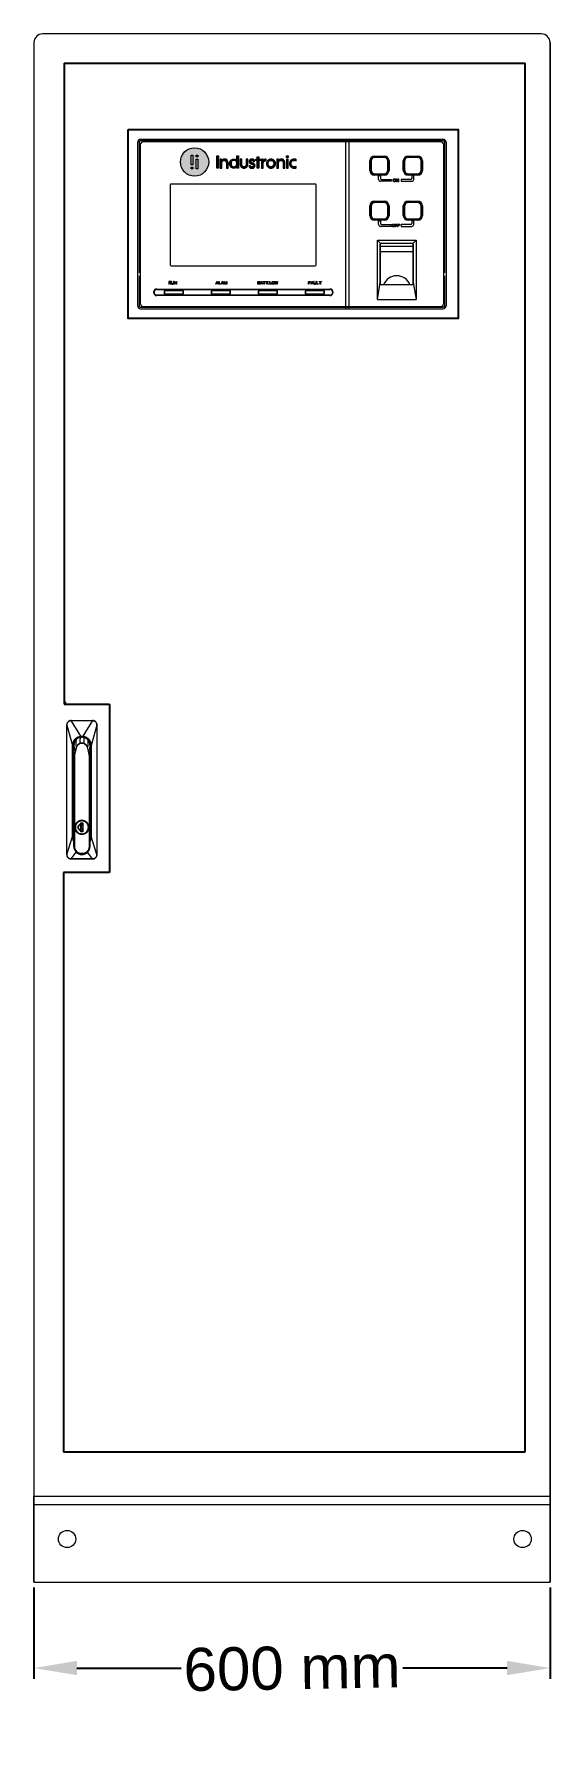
# Model space of a CAD drawing. Header units: millimetres. Extents: x 0 to 60, y -18 to 180.
import ezdxf

# ---------------------------------------------------------------- set-up
doc = ezdxf.new("R2010")
doc.units = ezdxf.units.MM
for name, color, linetype in [('4203-03386_0', 7, 'Continuous'), ('4203-03387_0', 7, 'Continuous'), ('4208-00599_0', 7, 'Continuous'), ('4208-40004_0', 7, 'Continuous'), ('ACOT', 7, 'Continuous'), ('ANNIU1_0', 7, 'Continuous'), ('Capa 1', 7, 'Continuous'), ('UK-MIANBAN_0', 7, 'Continuous')]:
    doc.layers.add(name, color=color, linetype=linetype)
doc.layers.add('Visible (ANSI)', color=7, linetype='Continuous', lineweight=50)
doc.styles.get("Standard").update_dxf_attribs({"font": 'arial.ttf'})
doc.dimstyles.new('ISO-25', dxfattribs={"dimtxt": 2.5, "dimasz": 2.5, "dimexe": 1.25, "dimexo": 0.625, "dimtad": 1, "dimtxsty": 'Standard', "dimcen": 2.5, "dimadec": 0, "dimazin": 0, "dimtfac": 1, "dimtmove": 0, "dimatfit": 3, "dimfxl": 1, "dimarcsym": 0})

msp = doc.modelspace()

# ---------------------------------------------------------------- blocks, each defined once
blk = doc.blocks.new('*D3')
at = {"color": 0, "lineweight": -2, "transparency": 16777216}
for p, q in [((0, -0.63), (0, -11.25)), ((60, -0.63), (60, -11.25)), ((5, -10), (17.11, -10)), ((55, -10), (42.89, -10))]:
    blk.add_line(p, q, dxfattribs=at)
at = {"color": 0, "transparency": 16777216}
for points in [[(5, -9.17), (5, -10.83), (0, -10)], [(55, -9.17), (55, -10.83), (60, -10)]]:
    blk.add_solid(points, dxfattribs=at)
at = {"layer": 'Defpoints', "color": 0, "transparency": 16777216}
for p in [(0, 0), (60, 0), (60, -10)]:
    blk.add_point(p, dxfattribs=at)
at = {"color": 0, "transparency": 16777216, "insert": (30, -10), "char_height": 5, "attachment_point": 5, "rotation": 1}
blk.add_mtext('600 mm', dxfattribs=at)

# ---------------------------------------------------------------- dimensions: what is measured, and where the dimension line sits
dim = msp.add_linear_dim(base=(60, -10), p1=(0, 0), p2=(60, 0), text='600 mm', dimstyle='ISO-25', override={"dimtxt": 5, "dimasz": 5})
dim.commit()
dim.dimension.update_dxf_attribs({"geometry": '*D3', "text_midpoint": (30, -10), "text_rotation": 1})

# ---------------------------------------------------------------- hatches: boundary and pattern name
at = {"lineweight": 5}
h = msp.add_hatch(color=7, dxfattribs=at)
h.dxf.hatch_style = 1
edge = h.paths.add_edge_path()
edge.add_spline(control_points=[(21.825, 164.782), (21.825, 164.877), (21.825, 164.953), (21.825, 164.953), (21.825, 165.062), (21.848, 165.146), (21.894, 165.207)], knot_values=[17, 17, 17, 17, 17.3750225, 17.3750225, 17.3750225, 18.3750225, 18.3750225, 18.3750225, 18.3750225], degree=3, periodic=0)
edge.add_spline(control_points=[(21.894, 165.207), (21.94, 165.268), (22.01, 165.298), (22.102, 165.298)], knot_values=[16, 16, 16, 16, 17, 17, 17, 17], degree=3, periodic=0)
edge.add_spline(control_points=[(22.102, 165.298), (22.151, 165.298), (22.191, 165.29), (22.225, 165.273)], knot_values=[15, 15, 15, 15, 16, 16, 16, 16], degree=3, periodic=0)
edge.add_spline(control_points=[(22.225, 165.273), (22.258, 165.256), (22.285, 165.233), (22.306, 165.203)], knot_values=[14, 14, 14, 14, 15, 15, 15, 15], degree=3, periodic=0)
edge.add_spline(control_points=[(22.306, 165.203), (22.327, 165.174), (22.342, 165.14), (22.352, 165.1)], knot_values=[13, 13, 13, 13, 14, 14, 14, 14], degree=3, periodic=0)
edge.add_spline(control_points=[(22.352, 165.1), (22.362, 165.062), (22.367, 165.019), (22.367, 164.975)], knot_values=[12, 12, 12, 12, 13, 13, 13, 13], degree=3, periodic=0)
edge.add_spline(control_points=[(22.367, 164.975), (22.367, 164.975), (22.367, 164.412), (22.367, 164.412), (22.367, 164.412), (22.367, 164.412), (22.367, 164.412)], knot_values=[10.99999, 10.99999, 10.99999, 10.99999, 11.99999, 11.99999, 11.99999, 12, 12, 12, 12], degree=3, periodic=0)
edge.add_spline(control_points=[(22.367, 164.412), (22.367, 164.412), (22.56, 164.412), (22.56, 164.412)], knot_values=[10.00001, 10.00001, 10.00001, 10.00001, 10.99999, 10.99999, 10.99999, 10.99999], degree=3, periodic=0)
edge.add_spline(control_points=[(22.56, 164.412), (22.56, 164.412), (22.56, 165.014), (22.56, 165.014)], knot_values=[9.00001, 9.00001, 9.00001, 9.00001, 9.99999, 9.99999, 9.99999, 9.99999], degree=3, periodic=0)
edge.add_spline(control_points=[(22.56, 165.014), (22.56, 165.078), (22.553, 165.138), (22.537, 165.192)], knot_values=[8, 8, 8, 8, 9, 9, 9, 9], degree=3, periodic=0)
edge.add_spline(control_points=[(22.537, 165.192), (22.521, 165.247), (22.497, 165.295), (22.464, 165.334)], knot_values=[7, 7, 7, 7, 8, 8, 8, 8], degree=3, periodic=0)
edge.add_spline(control_points=[(22.464, 165.334), (22.432, 165.374), (22.39, 165.405), (22.34, 165.427)], knot_values=[6, 6, 6, 6, 7, 7, 7, 7], degree=3, periodic=0)
edge.add_spline(control_points=[(22.34, 165.427), (22.29, 165.449), (22.231, 165.461), (22.163, 165.461)], knot_values=[5, 5, 5, 5, 6, 6, 6, 6], degree=3, periodic=0)
edge.add_spline(control_points=[(22.163, 165.461), (22.08, 165.461), (22.011, 165.445), (21.957, 165.414)], knot_values=[4, 4, 4, 4, 5, 5, 5, 5], degree=3, periodic=0)
edge.add_spline(control_points=[(21.957, 165.414), (21.904, 165.382), (21.86, 165.339), (21.826, 165.285)], knot_values=[3, 3, 3, 3, 4, 4, 4, 4], degree=3, periodic=0)
edge.add_spline(control_points=[(21.82, 165.285), (21.82, 165.285), (21.82, 165.439), (21.82, 165.439), (21.82, 165.439), (21.82, 165.439), (21.82, 165.439)], knot_values=[0.99999, 0.99999, 0.99999, 0.99999, 1.99998, 1.99998, 1.99998, 1.99999, 1.99999, 1.99999, 1.99999], degree=3, periodic=0)
edge.add_spline(control_points=[(21.82, 165.439), (21.82, 165.439), (21.63, 165.439), (21.63, 165.439)], knot_values=[0.00001, 0.00001, 0.00001, 0.00001, 0.99999, 0.99999, 0.99999, 0.99999], degree=3, periodic=0)
edge.add_spline(control_points=[(21.63, 165.439), (21.63, 165.439), (21.63, 165.295), (21.63, 165.114)], knot_values=[20.6249775, 20.6249775, 20.6249775, 20.6249775, 21, 21, 21, 21], degree=3, periodic=0)
edge.add_spline(control_points=[(21.63, 165.114), (21.63, 164.933), (21.63, 164.717), (21.63, 164.572)], knot_values=[20.249985, 20.249985, 20.249985, 20.249985, 20.6249775, 20.6249775, 20.6249775, 20.6249775], degree=3, periodic=0)
edge.add_spline(control_points=[(21.63, 164.572), (21.63, 164.536), (21.63, 164.504), (21.63, 164.479)], knot_values=[20.1562369, 20.1562369, 20.1562369, 20.1562369, 20.249985, 20.249985, 20.249985, 20.249985], degree=3, periodic=0)
edge.add_spline(control_points=[(21.63, 164.479), (21.63, 164.454), (21.63, 164.434), (21.63, 164.423)], knot_values=[20.0624887, 20.0624887, 20.0624887, 20.0624887, 20.1562369, 20.1562369, 20.1562369, 20.1562369], degree=3, periodic=0)
edge.add_spline(control_points=[(21.63, 164.412), (21.63, 164.412), (21.63, 164.412), (21.63, 164.412), (21.63, 164.412), (21.63, 164.412), (21.63, 164.412)], knot_values=[19.9980369, 19.9980369, 19.9980369, 19.9980369, 20.0004682, 20.0004682, 20.0004682, 20.0024314, 20.0024314, 20.0024314, 20.0024314], degree=3, periodic=0)
edge.add_spline(control_points=[(21.639, 164.412), (21.647, 164.412), (21.66, 164.412), (21.675, 164.412)], knot_values=[19.6874962, 19.6874962, 19.6874962, 19.6874962, 19.8749925, 19.8749925, 19.8749925, 19.8749925], degree=3, periodic=0)
edge.add_spline(control_points=[(21.675, 164.412), (21.691, 164.412), (21.709, 164.412), (21.727, 164.412)], knot_values=[19.5, 19.5, 19.5, 19.5, 19.6874962, 19.6874962, 19.6874962, 19.6874962], degree=3, periodic=0)
edge.add_spline(control_points=[(21.727, 164.412), (21.746, 164.412), (21.764, 164.412), (21.78, 164.412)], knot_values=[19.3125038, 19.3125038, 19.3125038, 19.3125038, 19.5, 19.5, 19.5, 19.5], degree=3, periodic=0)
edge.add_spline(control_points=[(21.78, 164.412), (21.795, 164.412), (21.808, 164.412), (21.816, 164.412)], knot_values=[19.1250075, 19.1250075, 19.1250075, 19.1250075, 19.3125038, 19.3125038, 19.3125038, 19.3125038], degree=3, periodic=0)
edge.add_spline(control_points=[(21.825, 164.412), (21.825, 164.412), (21.825, 164.412), (21.825, 164.412), (21.825, 164.412), (21.825, 164.412), (21.825, 164.412)], knot_values=[18.9990334, 18.9990334, 18.9990334, 18.9990334, 19.0039261, 19.0039261, 19.0039261, 19.0048927, 19.0048927, 19.0048927, 19.0048927], degree=3, periodic=0)
edge.add_spline(control_points=[(21.825, 164.418), (21.825, 164.424), (21.825, 164.434), (21.825, 164.447)], knot_values=[18.8437631, 18.8437631, 18.8437631, 18.8437631, 18.9375112, 18.9375112, 18.9375112, 18.9375112], degree=3, periodic=0)
edge.add_spline(control_points=[(21.825, 164.447), (21.825, 164.46), (21.825, 164.477), (21.825, 164.496)], knot_values=[18.750015, 18.750015, 18.750015, 18.750015, 18.8437631, 18.8437631, 18.8437631, 18.8437631], degree=3, periodic=0)
edge.add_spline(control_points=[(21.825, 164.496), (21.825, 164.572), (21.825, 164.687), (21.825, 164.782)], knot_values=[18.3750225, 18.3750225, 18.3750225, 18.3750225, 18.750015, 18.750015, 18.750015, 18.750015], degree=3, periodic=0)
h = msp.add_hatch(color=7, dxfattribs=at)
h.dxf.hatch_style = 1
edge = h.paths.add_edge_path()
edge.add_spline(control_points=[(25.021, 165.185), (25.021, 165.142), (25.028, 165.105), (25.042, 165.074)], knot_values=[11, 11, 11, 11, 12, 12, 12, 12], degree=3, periodic=0)
edge.add_spline(control_points=[(25.042, 165.074), (25.057, 165.043), (25.077, 165.016), (25.102, 164.993)], knot_values=[10, 10, 10, 10, 11, 11, 11, 11], degree=3, periodic=0)
edge.add_spline(control_points=[(25.102, 164.993), (25.128, 164.969), (25.158, 164.949), (25.193, 164.931)], knot_values=[9, 9, 9, 9, 10, 10, 10, 10], degree=3, periodic=0)
edge.add_spline(control_points=[(25.193, 164.931), (25.228, 164.914), (25.266, 164.897), (25.307, 164.881)], knot_values=[8, 8, 8, 8, 9, 9, 9, 9], degree=3, periodic=0)
edge.add_spline(control_points=[(25.307, 164.881), (25.346, 164.866), (25.379, 164.851), (25.406, 164.836)], knot_values=[7, 7, 7, 7, 8, 8, 8, 8], degree=3, periodic=0)
edge.add_spline(control_points=[(25.406, 164.836), (25.434, 164.822), (25.456, 164.807), (25.472, 164.792)], knot_values=[6, 6, 6, 6, 7, 7, 7, 7], degree=3, periodic=0)
edge.add_spline(control_points=[(25.472, 164.792), (25.488, 164.777), (25.5, 164.761), (25.507, 164.742)], knot_values=[5, 5, 5, 5, 6, 6, 6, 6], degree=3, periodic=0)
edge.add_spline(control_points=[(25.507, 164.742), (25.515, 164.724), (25.518, 164.703), (25.518, 164.679)], knot_values=[4, 4, 4, 4, 5, 5, 5, 5], degree=3, periodic=0)
edge.add_spline(control_points=[(25.518, 164.679), (25.518, 164.639), (25.503, 164.608), (25.472, 164.587)], knot_values=[3, 3, 3, 3, 4, 4, 4, 4], degree=3, periodic=0)
edge.add_spline(control_points=[(25.472, 164.587), (25.442, 164.565), (25.403, 164.554), (25.356, 164.552)], knot_values=[2, 2, 2, 2, 3, 3, 3, 3], degree=3, periodic=0)
edge.add_spline(control_points=[(25.356, 164.552), (25.292, 164.552), (25.243, 164.565), (25.209, 164.59)], knot_values=[1, 1, 1, 1, 2, 2, 2, 2], degree=3, periodic=0)
edge.add_spline(control_points=[(25.209, 164.59), (25.175, 164.616), (25.149, 164.653), (25.131, 164.701)], knot_values=[0, 0, 0, 0, 1, 1, 1, 1], degree=3, periodic=0)
edge.add_spline(control_points=[(25.131, 164.701), (25.131, 164.701), (24.976, 164.64), (24.976, 164.64)], knot_values=[34.00001, 34.00001, 34.00001, 34.00001, 34.99999, 34.99999, 34.99999, 34.99999], degree=3, periodic=0)
edge.add_spline(control_points=[(24.976, 164.64), (24.996, 164.562), (25.039, 164.501), (25.106, 164.456)], knot_values=[33, 33, 33, 33, 34, 34, 34, 34], degree=3, periodic=0)
edge.add_spline(control_points=[(25.106, 164.456), (25.174, 164.412), (25.255, 164.39), (25.352, 164.39)], knot_values=[32, 32, 32, 32, 33, 33, 33, 33], degree=3, periodic=0)
edge.add_spline(control_points=[(25.352, 164.39), (25.411, 164.39), (25.462, 164.399), (25.505, 164.417)], knot_values=[31, 31, 31, 31, 32, 32, 32, 32], degree=3, periodic=0)
edge.add_spline(control_points=[(25.505, 164.417), (25.549, 164.436), (25.585, 164.459), (25.614, 164.488)], knot_values=[30, 30, 30, 30, 31, 31, 31, 31], degree=3, periodic=0)
edge.add_spline(control_points=[(25.614, 164.488), (25.643, 164.517), (25.664, 164.549), (25.679, 164.584)], knot_values=[29, 29, 29, 29, 30, 30, 30, 30], degree=3, periodic=0)
edge.add_spline(control_points=[(25.679, 164.584), (25.693, 164.619), (25.7, 164.653), (25.7, 164.687)], knot_values=[28, 28, 28, 28, 29, 29, 29, 29], degree=3, periodic=0)
edge.add_spline(control_points=[(25.7, 164.687), (25.7, 164.735), (25.692, 164.775), (25.677, 164.808)], knot_values=[27, 27, 27, 27, 28, 28, 28, 28], degree=3, periodic=0)
edge.add_spline(control_points=[(25.677, 164.808), (25.661, 164.841), (25.64, 164.87), (25.612, 164.896)], knot_values=[26, 26, 26, 26, 27, 27, 27, 27], degree=3, periodic=0)
edge.add_spline(control_points=[(25.612, 164.896), (25.585, 164.922), (25.553, 164.944), (25.515, 164.963)], knot_values=[25, 25, 25, 25, 26, 26, 26, 26], degree=3, periodic=0)
edge.add_spline(control_points=[(25.515, 164.963), (25.478, 164.981), (25.438, 165), (25.395, 165.018)], knot_values=[24, 24, 24, 24, 25, 25, 25, 25], degree=3, periodic=0)
edge.add_spline(control_points=[(25.395, 165.018), (25.328, 165.046), (25.28, 165.072), (25.25, 165.094)], knot_values=[23, 23, 23, 23, 24, 24, 24, 24], degree=3, periodic=0)
edge.add_spline(control_points=[(25.25, 165.094), (25.22, 165.115), (25.205, 165.146), (25.205, 165.186)], knot_values=[22, 22, 22, 22, 23, 23, 23, 23], degree=3, periodic=0)
edge.add_spline(control_points=[(25.205, 165.186), (25.205, 165.216), (25.217, 165.242), (25.241, 165.265)], knot_values=[21, 21, 21, 21, 22, 22, 22, 22], degree=3, periodic=0)
edge.add_spline(control_points=[(25.241, 165.265), (25.265, 165.287), (25.3, 165.298), (25.346, 165.298)], knot_values=[20, 20, 20, 20, 21, 21, 21, 21], degree=3, periodic=0)
edge.add_spline(control_points=[(25.346, 165.298), (25.448, 165.298), (25.51, 165.253), (25.534, 165.161)], knot_values=[19, 19, 19, 19, 20, 20, 20, 20], degree=3, periodic=0)
edge.add_spline(control_points=[(25.534, 165.161), (25.534, 165.161), (25.687, 165.214), (25.687, 165.214)], knot_values=[18.00001, 18.00001, 18.00001, 18.00001, 19, 19, 19, 19], degree=3, periodic=0)
edge.add_spline(control_points=[(25.687, 165.214), (25.672, 165.292), (25.636, 165.353), (25.577, 165.396)], knot_values=[17, 17, 17, 17, 18, 18, 18, 18], degree=3, periodic=0)
edge.add_spline(control_points=[(25.577, 165.396), (25.518, 165.439), (25.44, 165.461), (25.342, 165.461)], knot_values=[16, 16, 16, 16, 17, 17, 17, 17], degree=3, periodic=0)
edge.add_spline(control_points=[(25.342, 165.461), (25.293, 165.461), (25.248, 165.453), (25.209, 165.438)], knot_values=[15, 15, 15, 15, 16, 16, 16, 16], degree=3, periodic=0)
edge.add_spline(control_points=[(25.209, 165.438), (25.17, 165.423), (25.136, 165.403), (25.108, 165.379)], knot_values=[14, 14, 14, 14, 15, 15, 15, 15], degree=3, periodic=0)
edge.add_spline(control_points=[(25.108, 165.379), (25.08, 165.353), (25.059, 165.324), (25.043, 165.29)], knot_values=[13, 13, 13, 13, 14, 14, 14, 14], degree=3, periodic=0)
edge.add_spline(control_points=[(25.043, 165.29), (25.029, 165.256), (25.021, 165.221), (25.021, 165.185)], knot_values=[12, 12, 12, 12, 13, 13, 13, 13], degree=3, periodic=0)
edge = h.paths.add_edge_path()
edge.add_spline(control_points=[(24.673, 165.439), (24.673, 165.439), (24.673, 164.875), (24.673, 164.875)], knot_values=[10.00001, 10.00001, 10.00001, 10.00001, 10.99999, 10.99999, 10.99999, 10.99999], degree=3, periodic=0)
edge.add_spline(control_points=[(24.673, 164.875), (24.673, 164.831), (24.668, 164.789), (24.657, 164.75)], knot_values=[9, 9, 9, 9, 10, 10, 10, 10], degree=3, periodic=0)
edge.add_spline(control_points=[(24.657, 164.75), (24.647, 164.711), (24.631, 164.677), (24.61, 164.647)], knot_values=[8, 8, 8, 8, 9, 9, 9, 9], degree=3, periodic=0)
edge.add_spline(control_points=[(24.61, 164.647), (24.589, 164.618), (24.563, 164.595), (24.531, 164.578)], knot_values=[7, 7, 7, 7, 8, 8, 8, 8], degree=3, periodic=0)
edge.add_spline(control_points=[(24.531, 164.578), (24.499, 164.561), (24.461, 164.552), (24.417, 164.552)], knot_values=[6, 6, 6, 6, 7, 7, 7, 7], degree=3, periodic=0)
edge.add_spline(control_points=[(24.417, 164.552), (24.372, 164.552), (24.334, 164.561), (24.302, 164.578)], knot_values=[5, 5, 5, 5, 6, 6, 6, 6], degree=3, periodic=0)
edge.add_spline(control_points=[(24.302, 164.578), (24.27, 164.595), (24.243, 164.618), (24.223, 164.647)], knot_values=[4, 4, 4, 4, 5, 5, 5, 5], degree=3, periodic=0)
edge.add_spline(control_points=[(24.223, 164.647), (24.202, 164.677), (24.186, 164.711), (24.176, 164.75)], knot_values=[3, 3, 3, 3, 4, 4, 4, 4], degree=3, periodic=0)
edge.add_spline(control_points=[(24.176, 164.75), (24.165, 164.789), (24.16, 164.831), (24.16, 164.875)], knot_values=[2, 2, 2, 2, 3, 3, 3, 3], degree=3, periodic=0)
edge.add_spline(control_points=[(24.16, 164.875), (24.16, 164.875), (24.16, 165.439), (24.16, 165.439), (24.16, 165.439), (24.16, 165.439), (24.16, 165.439)], knot_values=[0.99999, 0.99999, 0.99999, 0.99999, 1.99999, 1.99999, 1.99999, 2, 2, 2, 2], degree=3, periodic=0)
edge.add_spline(control_points=[(24.16, 165.439), (24.16, 165.439), (23.966, 165.439), (23.966, 165.439)], knot_values=[0.00001, 0.00001, 0.00001, 0.00001, 0.99999, 0.99999, 0.99999, 0.99999], degree=3, periodic=0)
edge.add_spline(control_points=[(23.966, 165.439), (23.966, 165.439), (23.966, 164.846), (23.966, 164.846)], knot_values=[21.00001, 21.00001, 21.00001, 21.00001, 21.99999, 21.99999, 21.99999, 21.99999], degree=3, periodic=0)
edge.add_spline(control_points=[(23.966, 164.846), (23.966, 164.776), (23.978, 164.714), (23.999, 164.659)], knot_values=[20, 20, 20, 20, 21, 21, 21, 21], degree=3, periodic=0)
edge.add_spline(control_points=[(23.999, 164.659), (24.022, 164.603), (24.053, 164.555), (24.093, 164.515)], knot_values=[19, 19, 19, 19, 20, 20, 20, 20], degree=3, periodic=0)
edge.add_spline(control_points=[(24.093, 164.515), (24.132, 164.475), (24.18, 164.444), (24.235, 164.422)], knot_values=[18, 18, 18, 18, 19, 19, 19, 19], degree=3, periodic=0)
edge.add_spline(control_points=[(24.235, 164.422), (24.289, 164.401), (24.349, 164.39), (24.415, 164.39)], knot_values=[17, 17, 17, 17, 18, 18, 18, 18], degree=3, periodic=0)
edge.add_spline(control_points=[(24.415, 164.39), (24.481, 164.39), (24.542, 164.401), (24.597, 164.423)], knot_values=[16, 16, 16, 16, 17, 17, 17, 17], degree=3, periodic=0)
edge.add_spline(control_points=[(24.597, 164.423), (24.651, 164.445), (24.699, 164.477), (24.74, 164.517)], knot_values=[15, 15, 15, 15, 16, 16, 16, 16], degree=3, periodic=0)
edge.add_spline(control_points=[(24.74, 164.517), (24.78, 164.557), (24.811, 164.606), (24.833, 164.662)], knot_values=[14, 14, 14, 14, 15, 15, 15, 15], degree=3, periodic=0)
edge.add_spline(control_points=[(24.833, 164.662), (24.856, 164.718), (24.867, 164.781), (24.867, 164.85)], knot_values=[13, 13, 13, 13, 14, 14, 14, 14], degree=3, periodic=0)
edge.add_spline(control_points=[(24.867, 164.85), (24.867, 164.85), (24.867, 165.439), (24.867, 165.439), (24.867, 165.439), (24.867, 165.439), (24.867, 165.439)], knot_values=[11.99999, 11.99999, 11.99999, 11.99999, 12.99999, 12.99999, 12.99999, 13, 13, 13, 13], degree=3, periodic=0)
edge.add_spline(control_points=[(24.867, 165.439), (24.867, 165.439), (24.673, 165.439), (24.673, 165.439)], knot_values=[11.00001, 11.00001, 11.00001, 11.00001, 11.99999, 11.99999, 11.99999, 11.99999], degree=3, periodic=0)
h = msp.add_hatch(color=7, dxfattribs=at)
h.dxf.hatch_style = 1
h.paths.add_polyline_path([(26.136, 165.286), (26.363, 165.286), (26.363, 165.439), (26.136, 165.439), (26.136, 165.726), (25.942, 165.726), (25.942, 165.439), (25.776, 165.439), (25.776, 165.286), (25.942, 165.286), (25.942, 164.412), (26.136, 164.412)])
h = msp.add_hatch(color=7, dxfattribs=at)
h.dxf.hatch_style = 1
edge = h.paths.add_edge_path()
edge.add_spline(control_points=[(26.463, 165.439), (26.463, 165.439), (26.463, 165.295), (26.463, 165.114)], knot_values=[10.6249775, 10.6249775, 10.6249775, 10.6249775, 11, 11, 11, 11], degree=3, periodic=0)
edge.add_spline(control_points=[(26.463, 165.114), (26.463, 164.933), (26.463, 164.717), (26.463, 164.572)], knot_values=[10.249985, 10.249985, 10.249985, 10.249985, 10.6249775, 10.6249775, 10.6249775, 10.6249775], degree=3, periodic=0)
edge.add_spline(control_points=[(26.463, 164.572), (26.463, 164.536), (26.463, 164.504), (26.463, 164.479)], knot_values=[10.1562369, 10.1562369, 10.1562369, 10.1562369, 10.249985, 10.249985, 10.249985, 10.249985], degree=3, periodic=0)
edge.add_spline(control_points=[(26.463, 164.479), (26.463, 164.454), (26.463, 164.434), (26.463, 164.423)], knot_values=[10.0624887, 10.0624887, 10.0624887, 10.0624887, 10.1562369, 10.1562369, 10.1562369, 10.1562369], degree=3, periodic=0)
edge.add_spline(control_points=[(26.463, 164.412), (26.463, 164.412), (26.463, 164.412), (26.463, 164.412), (26.463, 164.412), (26.463, 164.412), (26.463, 164.412)], knot_values=[9.9980369, 9.9980369, 9.9980369, 9.9980369, 10.0004682, 10.0004682, 10.0004682, 10.0024314, 10.0024314, 10.0024314, 10.0024314], degree=3, periodic=0)
edge.add_spline(control_points=[(26.466, 164.412), (26.467, 164.412), (26.469, 164.412), (26.471, 164.412)], knot_values=[9.8749925, 9.8749925, 9.8749925, 9.8749925, 9.9218666, 9.9218666, 9.9218666, 9.9218666], degree=3, periodic=0)
edge.add_spline(control_points=[(26.471, 164.412), (26.479, 164.412), (26.492, 164.412), (26.508, 164.412)], knot_values=[9.6874963, 9.6874963, 9.6874963, 9.6874963, 9.8749925, 9.8749925, 9.8749925, 9.8749925], degree=3, periodic=0)
edge.add_spline(control_points=[(26.508, 164.412), (26.523, 164.412), (26.541, 164.412), (26.56, 164.412)], knot_values=[9.5, 9.5, 9.5, 9.5, 9.6874963, 9.6874963, 9.6874963, 9.6874963], degree=3, periodic=0)
edge.add_spline(control_points=[(26.56, 164.412), (26.578, 164.412), (26.596, 164.412), (26.611, 164.412)], knot_values=[9.3125037, 9.3125037, 9.3125037, 9.3125037, 9.5, 9.5, 9.5, 9.5], degree=3, periodic=0)
edge.add_spline(control_points=[(26.611, 164.412), (26.627, 164.412), (26.64, 164.412), (26.648, 164.412)], knot_values=[9.1250075, 9.1250075, 9.1250075, 9.1250075, 9.3125037, 9.3125037, 9.3125037, 9.3125037], degree=3, periodic=0)
edge.add_spline(control_points=[(26.656, 164.412), (26.656, 164.412), (26.656, 164.412), (26.656, 164.412), (26.656, 164.412), (26.656, 164.412), (26.656, 164.412)], knot_values=[8.9990334, 8.9990334, 8.9990334, 8.9990334, 9.0039261, 9.0039261, 9.0039261, 9.0048927, 9.0048927, 9.0048927, 9.0048927], degree=3, periodic=0)
edge.add_spline(control_points=[(26.656, 164.417), (26.656, 164.423), (26.656, 164.433), (26.656, 164.445)], knot_values=[8.8437631, 8.8437631, 8.8437631, 8.8437631, 8.9375112, 8.9375112, 8.9375112, 8.9375112], degree=3, periodic=0)
edge.add_spline(control_points=[(26.656, 164.445), (26.656, 164.458), (26.656, 164.474), (26.656, 164.492)], knot_values=[8.750015, 8.750015, 8.750015, 8.750015, 8.8437631, 8.8437631, 8.8437631, 8.8437631], degree=3, periodic=0)
edge.add_spline(control_points=[(26.656, 164.492), (26.656, 164.564), (26.656, 164.673), (26.656, 164.763)], knot_values=[8.3750225, 8.3750225, 8.3750225, 8.3750225, 8.750015, 8.750015, 8.750015, 8.750015], degree=3, periodic=0)
edge.add_spline(control_points=[(26.656, 164.763), (26.656, 164.854), (26.656, 164.926), (26.656, 164.926), (26.656, 165.045), (26.683, 165.133), (26.737, 165.192)], knot_values=[7, 7, 7, 7, 7.3750225, 7.3750225, 7.3750225, 8.3750225, 8.3750225, 8.3750225, 8.3750225], degree=3, periodic=0)
edge.add_spline(control_points=[(26.737, 165.192), (26.791, 165.25), (26.878, 165.279), (26.997, 165.279)], knot_values=[6, 6, 6, 6, 7, 7, 7, 7], degree=3, periodic=0)
edge.add_spline(control_points=[(26.997, 165.279), (26.997, 165.279), (26.997, 165.461), (26.997, 165.461)], knot_values=[5.00001, 5.00001, 5.00001, 5.00001, 6, 6, 6, 6], degree=3, periodic=0)
edge.add_spline(control_points=[(26.997, 165.461), (26.912, 165.461), (26.843, 165.445), (26.789, 165.414)], knot_values=[4, 4, 4, 4, 5, 5, 5, 5], degree=3, periodic=0)
edge.add_spline(control_points=[(26.789, 165.414), (26.736, 165.382), (26.692, 165.338), (26.658, 165.281)], knot_values=[3, 3, 3, 3, 4, 4, 4, 4], degree=3, periodic=0)
edge.add_spline(control_points=[(26.658, 165.281), (26.658, 165.281), (26.652, 165.281), (26.652, 165.281), (26.652, 165.281), (26.652, 165.281), (26.652, 165.281)], knot_values=[1.99999, 1.99999, 1.99999, 1.99999, 2.99999, 2.99999, 2.99999, 3, 3, 3, 3], degree=3, periodic=0)
edge.add_spline(control_points=[(26.652, 165.281), (26.652, 165.281), (26.652, 165.439), (26.652, 165.439), (26.652, 165.439), (26.652, 165.439), (26.652, 165.439)], knot_values=[0.99999, 0.99999, 0.99999, 0.99999, 1.99998, 1.99998, 1.99998, 1.99999, 1.99999, 1.99999, 1.99999], degree=3, periodic=0)
edge.add_spline(control_points=[(26.652, 165.439), (26.652, 165.439), (26.463, 165.439), (26.463, 165.439)], knot_values=[0.00001, 0.00001, 0.00001, 0.00001, 0.99999, 0.99999, 0.99999, 0.99999], degree=3, periodic=0)
h = msp.add_hatch(color=7, dxfattribs=at)
h.dxf.hatch_style = 1
edge = h.paths.add_edge_path()
edge.add_spline(control_points=[(27.551, 164.39), (27.627, 164.39), (27.697, 164.403), (27.761, 164.43)], knot_values=[15, 15, 15, 15, 16, 16, 16, 16], degree=3, periodic=0)
edge.add_spline(control_points=[(27.761, 164.43), (27.826, 164.457), (27.882, 164.494), (27.928, 164.542)], knot_values=[14, 14, 14, 14, 15, 15, 15, 15], degree=3, periodic=0)
edge.add_spline(control_points=[(27.928, 164.542), (27.976, 164.591), (28.012, 164.648), (28.039, 164.713)], knot_values=[13, 13, 13, 13, 14, 14, 14, 14], degree=3, periodic=0)
edge.add_spline(control_points=[(28.039, 164.713), (28.066, 164.778), (28.079, 164.849), (28.079, 164.926)], knot_values=[12, 12, 12, 12, 13, 13, 13, 13], degree=3, periodic=0)
edge.add_spline(control_points=[(28.079, 164.926), (28.079, 165.002), (28.066, 165.072), (28.039, 165.138)], knot_values=[11, 11, 11, 11, 12, 12, 12, 12], degree=3, periodic=0)
edge.add_spline(control_points=[(28.039, 165.138), (28.012, 165.203), (27.976, 165.26), (27.928, 165.308)], knot_values=[10, 10, 10, 10, 11, 11, 11, 11], degree=3, periodic=0)
edge.add_spline(control_points=[(27.928, 165.308), (27.882, 165.356), (27.826, 165.394), (27.761, 165.421)], knot_values=[9, 9, 9, 9, 10, 10, 10, 10], degree=3, periodic=0)
edge.add_spline(control_points=[(27.761, 165.421), (27.697, 165.447), (27.627, 165.461), (27.551, 165.461)], knot_values=[8, 8, 8, 8, 9, 9, 9, 9], degree=3, periodic=0)
edge.add_spline(control_points=[(27.551, 165.461), (27.475, 165.461), (27.405, 165.447), (27.34, 165.421)], knot_values=[7, 7, 7, 7, 8, 8, 8, 8], degree=3, periodic=0)
edge.add_spline(control_points=[(27.34, 165.421), (27.276, 165.394), (27.22, 165.356), (27.173, 165.308)], knot_values=[6, 6, 6, 6, 7, 7, 7, 7], degree=3, periodic=0)
edge.add_spline(control_points=[(27.173, 165.308), (27.126, 165.26), (27.09, 165.203), (27.064, 165.138)], knot_values=[5, 5, 5, 5, 6, 6, 6, 6], degree=3, periodic=0)
edge.add_spline(control_points=[(27.064, 165.138), (27.037, 165.072), (27.024, 165.002), (27.024, 164.926)], knot_values=[4, 4, 4, 4, 5, 5, 5, 5], degree=3, periodic=0)
edge.add_spline(control_points=[(27.024, 164.926), (27.024, 164.849), (27.037, 164.778), (27.064, 164.713)], knot_values=[3, 3, 3, 3, 4, 4, 4, 4], degree=3, periodic=0)
edge.add_spline(control_points=[(27.064, 164.713), (27.09, 164.648), (27.126, 164.591), (27.173, 164.542)], knot_values=[2, 2, 2, 2, 3, 3, 3, 3], degree=3, periodic=0)
edge.add_spline(control_points=[(27.173, 164.542), (27.22, 164.494), (27.276, 164.457), (27.34, 164.43)], knot_values=[1, 1, 1, 1, 2, 2, 2, 2], degree=3, periodic=0)
edge.add_spline(control_points=[(27.34, 164.43), (27.405, 164.403), (27.475, 164.39), (27.551, 164.39)], knot_values=[0, 0, 0, 0, 1, 1, 1, 1], degree=3, periodic=0)
edge = h.paths.add_edge_path(flags=16)
edge.add_spline(control_points=[(27.551, 164.552), (27.599, 164.552), (27.644, 164.561), (27.684, 164.58)], knot_values=[0, 0, 0, 0, 1, 1, 1, 1], degree=3, periodic=0)
edge.add_spline(control_points=[(27.684, 164.58), (27.724, 164.598), (27.759, 164.624), (27.789, 164.657)], knot_values=[1, 1, 1, 1, 2, 2, 2, 2], degree=3, periodic=0)
edge.add_spline(control_points=[(27.789, 164.657), (27.82, 164.69), (27.843, 164.73), (27.86, 164.776)], knot_values=[2, 2, 2, 2, 3, 3, 3, 3], degree=3, periodic=0)
edge.add_spline(control_points=[(27.86, 164.776), (27.877, 164.821), (27.885, 164.871), (27.885, 164.926)], knot_values=[3, 3, 3, 3, 4, 4, 4, 4], degree=3, periodic=0)
edge.add_spline(control_points=[(27.885, 164.926), (27.885, 164.981), (27.877, 165.031), (27.86, 165.076)], knot_values=[4, 4, 4, 4, 5, 5, 5, 5], degree=3, periodic=0)
edge.add_spline(control_points=[(27.86, 165.076), (27.843, 165.121), (27.82, 165.16), (27.789, 165.193)], knot_values=[5, 5, 5, 5, 6, 6, 6, 6], degree=3, periodic=0)
edge.add_spline(control_points=[(27.789, 165.193), (27.759, 165.227), (27.724, 165.252), (27.684, 165.271)], knot_values=[6, 6, 6, 6, 7, 7, 7, 7], degree=3, periodic=0)
edge.add_spline(control_points=[(27.684, 165.271), (27.644, 165.289), (27.599, 165.298), (27.551, 165.298)], knot_values=[7, 7, 7, 7, 8, 8, 8, 8], degree=3, periodic=0)
edge.add_spline(control_points=[(27.551, 165.298), (27.504, 165.298), (27.46, 165.289), (27.419, 165.271)], knot_values=[8, 8, 8, 8, 9, 9, 9, 9], degree=3, periodic=0)
edge.add_spline(control_points=[(27.419, 165.271), (27.378, 165.252), (27.343, 165.227), (27.313, 165.193)], knot_values=[9, 9, 9, 9, 10, 10, 10, 10], degree=3, periodic=0)
edge.add_spline(control_points=[(27.313, 165.193), (27.284, 165.16), (27.26, 165.121), (27.243, 165.076)], knot_values=[10, 10, 10, 10, 11, 11, 11, 11], degree=3, periodic=0)
edge.add_spline(control_points=[(27.243, 165.076), (27.227, 165.031), (27.218, 164.981), (27.218, 164.926)], knot_values=[11, 11, 11, 11, 12, 12, 12, 12], degree=3, periodic=0)
edge.add_spline(control_points=[(27.218, 164.926), (27.218, 164.871), (27.227, 164.821), (27.243, 164.776)], knot_values=[12, 12, 12, 12, 13, 13, 13, 13], degree=3, periodic=0)
edge.add_spline(control_points=[(27.243, 164.776), (27.26, 164.73), (27.284, 164.69), (27.313, 164.657)], knot_values=[13, 13, 13, 13, 14, 14, 14, 14], degree=3, periodic=0)
edge.add_spline(control_points=[(27.313, 164.657), (27.343, 164.624), (27.378, 164.598), (27.419, 164.58)], knot_values=[14, 14, 14, 14, 15, 15, 15, 15], degree=3, periodic=0)
edge.add_spline(control_points=[(27.419, 164.58), (27.46, 164.561), (27.504, 164.552), (27.551, 164.552)], knot_values=[15, 15, 15, 15, 16, 16, 16, 16], degree=3, periodic=0)
h = msp.add_hatch(color=7, dxfattribs=at)
h.dxf.hatch_style = 1
edge = h.paths.add_edge_path()
edge.add_spline(control_points=[(28.234, 165.114), (28.234, 164.933), (28.234, 164.717), (28.234, 164.572)], knot_values=[20.249985, 20.249985, 20.249985, 20.249985, 20.6249775, 20.6249775, 20.6249775, 20.6249775], degree=3, periodic=0)
edge.add_spline(control_points=[(28.234, 164.572), (28.234, 164.536), (28.234, 164.504), (28.234, 164.479)], knot_values=[20.1562369, 20.1562369, 20.1562369, 20.1562369, 20.249985, 20.249985, 20.249985, 20.249985], degree=3, periodic=0)
edge.add_spline(control_points=[(28.234, 164.479), (28.234, 164.454), (28.234, 164.434), (28.234, 164.423)], knot_values=[20.0624887, 20.0624887, 20.0624887, 20.0624887, 20.1562369, 20.1562369, 20.1562369, 20.1562369], degree=3, periodic=0)
edge.add_spline(control_points=[(28.234, 164.412), (28.234, 164.412), (28.234, 164.412), (28.234, 164.412), (28.234, 164.412), (28.234, 164.412), (28.234, 164.412)], knot_values=[19.9980369, 19.9980369, 19.9980369, 19.9980369, 20.0004682, 20.0004682, 20.0004682, 20.0024314, 20.0024314, 20.0024314, 20.0024314], degree=3, periodic=0)
edge.add_spline(control_points=[(28.237, 164.412), (28.239, 164.412), (28.24, 164.412), (28.242, 164.412)], knot_values=[19.8749925, 19.8749925, 19.8749925, 19.8749925, 19.9218666, 19.9218666, 19.9218666, 19.9218666], degree=3, periodic=0)
edge.add_spline(control_points=[(28.242, 164.412), (28.25, 164.412), (28.263, 164.412), (28.279, 164.412)], knot_values=[19.6874962, 19.6874962, 19.6874962, 19.6874962, 19.8749925, 19.8749925, 19.8749925, 19.8749925], degree=3, periodic=0)
edge.add_spline(control_points=[(28.279, 164.412), (28.295, 164.412), (28.313, 164.412), (28.331, 164.412)], knot_values=[19.5, 19.5, 19.5, 19.5, 19.6874962, 19.6874962, 19.6874962, 19.6874962], degree=3, periodic=0)
edge.add_spline(control_points=[(28.331, 164.412), (28.349, 164.412), (28.367, 164.412), (28.383, 164.412)], knot_values=[19.3125038, 19.3125038, 19.3125038, 19.3125038, 19.5, 19.5, 19.5, 19.5], degree=3, periodic=0)
edge.add_spline(control_points=[(28.383, 164.412), (28.398, 164.412), (28.411, 164.412), (28.419, 164.412)], knot_values=[19.1250075, 19.1250075, 19.1250075, 19.1250075, 19.3125038, 19.3125038, 19.3125038, 19.3125038], degree=3, periodic=0)
edge.add_spline(control_points=[(28.428, 164.412), (28.428, 164.412), (28.428, 164.412), (28.428, 164.412), (28.428, 164.412), (28.428, 164.412), (28.428, 164.412)], knot_values=[18.9990334, 18.9990334, 18.9990334, 18.9990334, 19.0039261, 19.0039261, 19.0039261, 19.0048927, 19.0048927, 19.0048927, 19.0048927], degree=3, periodic=0)
edge.add_spline(control_points=[(28.428, 164.418), (28.428, 164.424), (28.428, 164.434), (28.428, 164.447)], knot_values=[18.8437631, 18.8437631, 18.8437631, 18.8437631, 18.9375112, 18.9375112, 18.9375112, 18.9375112], degree=3, periodic=0)
edge.add_spline(control_points=[(28.428, 164.447), (28.428, 164.46), (28.428, 164.477), (28.428, 164.496)], knot_values=[18.750015, 18.750015, 18.750015, 18.750015, 18.8437631, 18.8437631, 18.8437631, 18.8437631], degree=3, periodic=0)
edge.add_spline(control_points=[(28.428, 164.496), (28.428, 164.572), (28.428, 164.687), (28.428, 164.782)], knot_values=[18.3750225, 18.3750225, 18.3750225, 18.3750225, 18.750015, 18.750015, 18.750015, 18.750015], degree=3, periodic=0)
edge.add_spline(control_points=[(28.428, 164.782), (28.428, 164.877), (28.428, 164.953), (28.428, 164.953), (28.428, 165.062), (28.451, 165.146), (28.497, 165.207)], knot_values=[17, 17, 17, 17, 17.3750225, 17.3750225, 17.3750225, 18.3750225, 18.3750225, 18.3750225, 18.3750225], degree=3, periodic=0)
edge.add_spline(control_points=[(28.497, 165.207), (28.543, 165.268), (28.613, 165.298), (28.706, 165.298)], knot_values=[16, 16, 16, 16, 17, 17, 17, 17], degree=3, periodic=0)
edge.add_spline(control_points=[(28.706, 165.298), (28.754, 165.298), (28.795, 165.29), (28.828, 165.273)], knot_values=[15, 15, 15, 15, 16, 16, 16, 16], degree=3, periodic=0)
edge.add_spline(control_points=[(28.828, 165.273), (28.861, 165.256), (28.889, 165.233), (28.909, 165.203)], knot_values=[14, 14, 14, 14, 15, 15, 15, 15], degree=3, periodic=0)
edge.add_spline(control_points=[(28.909, 165.203), (28.93, 165.174), (28.945, 165.14), (28.955, 165.1)], knot_values=[13, 13, 13, 13, 14, 14, 14, 14], degree=3, periodic=0)
edge.add_spline(control_points=[(28.955, 165.1), (28.965, 165.062), (28.97, 165.019), (28.97, 164.975)], knot_values=[12, 12, 12, 12, 13, 13, 13, 13], degree=3, periodic=0)
edge.add_spline(control_points=[(28.97, 164.975), (28.97, 164.975), (28.97, 164.412), (28.97, 164.412), (28.97, 164.412), (28.97, 164.412), (28.97, 164.412)], knot_values=[10.99999, 10.99999, 10.99999, 10.99999, 11.99999, 11.99999, 11.99999, 12, 12, 12, 12], degree=3, periodic=0)
edge.add_spline(control_points=[(28.97, 164.412), (28.97, 164.412), (29.164, 164.412), (29.164, 164.412)], knot_values=[10.00001, 10.00001, 10.00001, 10.00001, 10.99999, 10.99999, 10.99999, 10.99999], degree=3, periodic=0)
edge.add_spline(control_points=[(29.164, 164.412), (29.164, 164.412), (29.164, 165.014), (29.164, 165.014)], knot_values=[9.00001, 9.00001, 9.00001, 9.00001, 9.99999, 9.99999, 9.99999, 9.99999], degree=3, periodic=0)
edge.add_spline(control_points=[(29.164, 165.014), (29.164, 165.078), (29.156, 165.138), (29.14, 165.192)], knot_values=[8, 8, 8, 8, 9, 9, 9, 9], degree=3, periodic=0)
edge.add_spline(control_points=[(29.14, 165.192), (29.125, 165.247), (29.1, 165.295), (29.068, 165.334)], knot_values=[7, 7, 7, 7, 8, 8, 8, 8], degree=3, periodic=0)
edge.add_spline(control_points=[(29.068, 165.334), (29.035, 165.374), (28.994, 165.405), (28.943, 165.427)], knot_values=[6, 6, 6, 6, 7, 7, 7, 7], degree=3, periodic=0)
edge.add_spline(control_points=[(28.943, 165.427), (28.893, 165.449), (28.834, 165.461), (28.767, 165.461)], knot_values=[5, 5, 5, 5, 6, 6, 6, 6], degree=3, periodic=0)
edge.add_spline(control_points=[(28.767, 165.461), (28.683, 165.461), (28.614, 165.445), (28.561, 165.414)], knot_values=[4, 4, 4, 4, 5, 5, 5, 5], degree=3, periodic=0)
edge.add_spline(control_points=[(28.561, 165.414), (28.507, 165.382), (28.464, 165.339), (28.43, 165.285)], knot_values=[3, 3, 3, 3, 4, 4, 4, 4], degree=3, periodic=0)
edge.add_spline(control_points=[(28.424, 165.285), (28.424, 165.285), (28.424, 165.439), (28.424, 165.439), (28.424, 165.439), (28.424, 165.439), (28.424, 165.439)], knot_values=[0.99999, 0.99999, 0.99999, 0.99999, 1.99998, 1.99998, 1.99998, 1.99999, 1.99999, 1.99999, 1.99999], degree=3, periodic=0)
edge.add_spline(control_points=[(28.424, 165.439), (28.424, 165.439), (28.234, 165.439), (28.234, 165.439)], knot_values=[0.00001, 0.00001, 0.00001, 0.00001, 0.99999, 0.99999, 0.99999, 0.99999], degree=3, periodic=0)
edge.add_spline(control_points=[(28.234, 165.439), (28.234, 165.439), (28.234, 165.295), (28.234, 165.114)], knot_values=[20.6249775, 20.6249775, 20.6249775, 20.6249775, 21, 21, 21, 21], degree=3, periodic=0)
h.paths.add_polyline_path([(29.349, 164.412), (29.542, 164.412), (29.542, 165.439), (29.349, 165.439)])
h.paths.add_polyline_path([(29.345, 165.621), (29.546, 165.621), (29.546, 165.82), (29.345, 165.82)])
edge = h.paths.add_edge_path()
edge.add_spline(control_points=[(29.914, 165.078), (29.93, 165.123), (29.953, 165.162), (29.984, 165.194)], knot_values=[16, 16, 16, 16, 17, 17, 17, 17], degree=3, periodic=0)
edge.add_spline(control_points=[(29.984, 165.194), (30.014, 165.227), (30.052, 165.253), (30.097, 165.271)], knot_values=[15, 15, 15, 15, 16, 16, 16, 16], degree=3, periodic=0)
edge.add_spline(control_points=[(30.097, 165.271), (30.141, 165.289), (30.192, 165.298), (30.249, 165.298)], knot_values=[14, 14, 14, 14, 15, 15, 15, 15], degree=3, periodic=0)
edge.add_spline(control_points=[(30.249, 165.298), (30.346, 165.298), (30.425, 165.277), (30.488, 165.234)], knot_values=[13, 13, 13, 13, 14, 14, 14, 14], degree=3, periodic=0)
edge.add_spline(control_points=[(30.488, 165.234), (30.488, 165.234), (30.488, 165.409), (30.488, 165.409)], knot_values=[12.00001, 12.00001, 12.00001, 12.00001, 13, 13, 13, 13], degree=3, periodic=0)
edge.add_spline(control_points=[(30.488, 165.409), (30.454, 165.425), (30.419, 165.438), (30.381, 165.447)], knot_values=[11, 11, 11, 11, 12, 12, 12, 12], degree=3, periodic=0)
edge.add_spline(control_points=[(30.381, 165.447), (30.344, 165.456), (30.303, 165.461), (30.257, 165.461)], knot_values=[10, 10, 10, 10, 11, 11, 11, 11], degree=3, periodic=0)
edge.add_spline(control_points=[(30.257, 165.461), (30.171, 165.461), (30.093, 165.447), (30.024, 165.421)], knot_values=[9, 9, 9, 9, 10, 10, 10, 10], degree=3, periodic=0)
edge.add_spline(control_points=[(30.024, 165.421), (29.955, 165.394), (29.896, 165.357), (29.847, 165.309)], knot_values=[8, 8, 8, 8, 9, 9, 9, 9], degree=3, periodic=0)
edge.add_spline(control_points=[(29.847, 165.309), (29.798, 165.261), (29.761, 165.205), (29.734, 165.14)], knot_values=[7, 7, 7, 7, 8, 8, 8, 8], degree=3, periodic=0)
edge.add_spline(control_points=[(29.734, 165.14), (29.708, 165.076), (29.695, 165.006), (29.695, 164.93)], knot_values=[6, 6, 6, 6, 7, 7, 7, 7], degree=3, periodic=0)
edge.add_spline(control_points=[(29.695, 164.93), (29.695, 164.85), (29.71, 164.778), (29.737, 164.712)], knot_values=[5, 5, 5, 5, 6, 6, 6, 6], degree=3, periodic=0)
edge.add_spline(control_points=[(29.737, 164.712), (29.766, 164.646), (29.804, 164.589), (29.854, 164.542)], knot_values=[4, 4, 4, 4, 5, 5, 5, 5], degree=3, periodic=0)
edge.add_spline(control_points=[(29.854, 164.542), (29.903, 164.494), (29.962, 164.457), (30.031, 164.43)], knot_values=[3, 3, 3, 3, 4, 4, 4, 4], degree=3, periodic=0)
edge.add_spline(control_points=[(30.031, 164.43), (30.1, 164.403), (30.174, 164.39), (30.255, 164.39)], knot_values=[2, 2, 2, 2, 3, 3, 3, 3], degree=3, periodic=0)
edge.add_spline(control_points=[(30.255, 164.39), (30.298, 164.39), (30.34, 164.394), (30.379, 164.401)], knot_values=[1, 1, 1, 1, 2, 2, 2, 2], degree=3, periodic=0)
edge.add_spline(control_points=[(30.379, 164.401), (30.419, 164.408), (30.457, 164.42), (30.494, 164.437)], knot_values=[0, 0, 0, 0, 1, 1, 1, 1], degree=3, periodic=0)
edge.add_spline(control_points=[(30.494, 164.437), (30.494, 164.437), (30.494, 164.603), (30.494, 164.603)], knot_values=[24.00001, 24.00001, 24.00001, 24.00001, 24.99999, 24.99999, 24.99999, 24.99999], degree=3, periodic=0)
edge.add_spline(control_points=[(30.494, 164.603), (30.46, 164.586), (30.424, 164.573), (30.384, 164.564)], knot_values=[23, 23, 23, 23, 24, 24, 24, 24], degree=3, periodic=0)
edge.add_spline(control_points=[(30.384, 164.564), (30.345, 164.555), (30.305, 164.55), (30.263, 164.55)], knot_values=[22, 22, 22, 22, 23, 23, 23, 23], degree=3, periodic=0)
edge.add_spline(control_points=[(30.263, 164.55), (30.208, 164.55), (30.158, 164.56), (30.112, 164.578)], knot_values=[21, 21, 21, 21, 22, 22, 22, 22], degree=3, periodic=0)
edge.add_spline(control_points=[(30.112, 164.578), (30.067, 164.596), (30.027, 164.622), (29.994, 164.656)], knot_values=[20, 20, 20, 20, 21, 21, 21, 21], degree=3, periodic=0)
edge.add_spline(control_points=[(29.994, 164.656), (29.96, 164.69), (29.934, 164.73), (29.917, 164.776)], knot_values=[19, 19, 19, 19, 20, 20, 20, 20], degree=3, periodic=0)
edge.add_spline(control_points=[(29.917, 164.776), (29.898, 164.823), (29.889, 164.875), (29.889, 164.932)], knot_values=[18, 18, 18, 18, 19, 19, 19, 19], degree=3, periodic=0)
edge.add_spline(control_points=[(29.889, 164.932), (29.889, 164.984), (29.897, 165.033), (29.914, 165.078)], knot_values=[17, 17, 17, 17, 18, 18, 18, 18], degree=3, periodic=0)
at = {"layer": 'ACOT', "lineweight": 5}
h = msp.add_hatch(color=7, dxfattribs=at)
h.dxf.hatch_style = 1
edge = h.paths.add_edge_path()
edge.add_spline(control_points=[(18.67, 166.763), (17.76, 166.763), (17.023, 166.026), (17.023, 165.116), (17.023, 164.207), (17.76, 163.47), (18.67, 163.47), (19.579, 163.47), (20.317, 164.207), (20.317, 165.116), (20.317, 166.026), (19.579, 166.763), (18.67, 166.763)], knot_values=[0, 0, 0, 0, 1, 1, 1, 2, 2, 2, 3, 3, 3, 4, 4, 4, 4], degree=3, periodic=0)
h.paths.add_polyline_path([(19.069, 165.708), (18.869, 165.708), (18.869, 165.908), (19.069, 165.908)], flags=16)
h.paths.add_polyline_path([(19.069, 164.324), (18.869, 164.324), (18.869, 165.439), (19.069, 165.439)], flags=16)
h.paths.add_polyline_path([(18.471, 164.793), (18.272, 164.793), (18.272, 165.908), (18.471, 165.908)], flags=16)
h.paths.add_polyline_path([(18.471, 164.324), (18.272, 164.324), (18.272, 164.524), (18.471, 164.524)], flags=16)
h = msp.add_hatch(color=7, dxfattribs=at)
h.dxf.hatch_style = 1
h.paths.add_polyline_path([(21.441, 165.821), (21.242, 165.821), (21.242, 164.412), (21.441, 164.412)])
h = msp.add_hatch(color=7, dxfattribs=at)
h.dxf.hatch_style = 1
edge = h.paths.add_edge_path()
edge.add_spline(control_points=[(23.78, 164.412), (23.78, 164.412), (23.78, 165.821), (23.78, 165.821)], knot_values=[16, 16, 16, 16, 17, 17, 17, 17], degree=3, periodic=0)
edge.add_spline(control_points=[(23.78, 165.821), (23.78, 165.821), (23.586, 165.821), (23.586, 165.821)], knot_values=[15.00001, 15.00001, 15.00001, 15.00001, 16, 16, 16, 16], degree=3, periodic=0)
edge.add_spline(control_points=[(23.586, 165.821), (23.586, 165.821), (23.586, 165.375), (23.586, 165.296)], knot_values=[14.0882234, 14.0882234, 14.0882234, 14.0882234, 14.99999, 14.99999, 14.99999, 14.99999], degree=3, periodic=0)
edge.add_spline(control_points=[(23.586, 165.296), (23.586, 165.288), (23.586, 165.284), (23.586, 165.284)], knot_values=[14.00001, 14.00001, 14.00001, 14.00001, 14.0882234, 14.0882234, 14.0882234, 14.0882234], degree=3, periodic=0)
edge.add_line((23.586, 165.284), (23.58, 165.284))
edge.add_spline(control_points=[(23.58, 165.284), (23.543, 165.343), (23.493, 165.387), (23.433, 165.417)], knot_values=[12, 12, 12, 12, 13, 13, 13, 13], degree=3, periodic=0)
edge.add_spline(control_points=[(23.433, 165.417), (23.372, 165.446), (23.305, 165.461), (23.232, 165.461)], knot_values=[11, 11, 11, 11, 12, 12, 12, 12], degree=3, periodic=0)
edge.add_spline(control_points=[(23.232, 165.461), (23.16, 165.461), (23.093, 165.447), (23.031, 165.421)], knot_values=[10, 10, 10, 10, 11, 11, 11, 11], degree=3, periodic=0)
edge.add_spline(control_points=[(23.031, 165.421), (22.969, 165.394), (22.916, 165.357), (22.871, 165.31)], knot_values=[9, 9, 9, 9, 10, 10, 10, 10], degree=3, periodic=0)
edge.add_spline(control_points=[(22.871, 165.31), (22.826, 165.263), (22.79, 165.207), (22.764, 165.142)], knot_values=[8, 8, 8, 8, 9, 9, 9, 9], degree=3, periodic=0)
edge.add_spline(control_points=[(22.764, 165.142), (22.738, 165.076), (22.725, 165.004), (22.725, 164.926)], knot_values=[7, 7, 7, 7, 8, 8, 8, 8], degree=3, periodic=0)
edge.add_spline(control_points=[(22.725, 164.926), (22.725, 164.848), (22.738, 164.776), (22.764, 164.71)], knot_values=[6, 6, 6, 6, 7, 7, 7, 7], degree=3, periodic=0)
edge.add_spline(control_points=[(22.764, 164.71), (22.79, 164.644), (22.826, 164.587), (22.872, 164.541)], knot_values=[5, 5, 5, 5, 6, 6, 6, 6], degree=3, periodic=0)
edge.add_spline(control_points=[(22.872, 164.541), (22.917, 164.494), (22.971, 164.457), (23.033, 164.43)], knot_values=[4, 4, 4, 4, 5, 5, 5, 5], degree=3, periodic=0)
edge.add_spline(control_points=[(23.033, 164.43), (23.095, 164.403), (23.162, 164.39), (23.234, 164.39)], knot_values=[3, 3, 3, 3, 4, 4, 4, 4], degree=3, periodic=0)
edge.add_spline(control_points=[(23.234, 164.39), (23.312, 164.39), (23.379, 164.406), (23.435, 164.439)], knot_values=[2, 2, 2, 2, 3, 3, 3, 3], degree=3, periodic=0)
edge.add_spline(control_points=[(23.435, 164.439), (23.492, 164.471), (23.54, 164.52), (23.583, 164.585)], knot_values=[1, 1, 1, 1, 2, 2, 2, 2], degree=3, periodic=0)
edge.add_line((23.583, 164.585), (23.588, 164.585))
edge.add_line((23.588, 164.585), (23.588, 164.5))
edge.add_spline(control_points=[(23.588, 164.538), (23.588, 164.487), (23.588, 164.412), (23.588, 164.412)], knot_values=[18.000018, 18.000018, 18.000018, 18.000018, 18.6573599, 18.6573599, 18.6573599, 18.6573599], degree=3, periodic=0)
edge.add_spline(control_points=[(23.588, 164.412), (23.588, 164.412), (23.78, 164.412), (23.78, 164.412)], knot_values=[17, 17, 17, 17, 17.999982, 17.999982, 17.999982, 17.999982], degree=3, periodic=0)
edge = h.paths.add_edge_path(flags=16)
edge.add_spline(control_points=[(23.561, 165.076), (23.578, 165.031), (23.586, 164.981), (23.586, 164.926), (23.586, 164.871), (23.578, 164.821), (23.561, 164.776)], knot_values=[3, 3, 3, 3, 4, 4, 4, 5, 5, 5, 5], degree=3, periodic=0)
edge.add_spline(control_points=[(23.561, 164.776), (23.544, 164.73), (23.52, 164.69), (23.49, 164.657)], knot_values=[2, 2, 2, 2, 3, 3, 3, 3], degree=3, periodic=0)
edge.add_spline(control_points=[(23.49, 164.657), (23.46, 164.624), (23.425, 164.598), (23.384, 164.579)], knot_values=[1, 1, 1, 1, 2, 2, 2, 2], degree=3, periodic=0)
edge.add_spline(control_points=[(23.384, 164.579), (23.344, 164.56), (23.3, 164.55), (23.251, 164.55)], knot_values=[0, 0, 0, 0, 1, 1, 1, 1], degree=3, periodic=0)
edge.add_spline(control_points=[(23.251, 164.55), (23.204, 164.55), (23.16, 164.56), (23.119, 164.579)], knot_values=[15, 15, 15, 15, 16, 16, 16, 16], degree=3, periodic=0)
edge.add_spline(control_points=[(23.119, 164.579), (23.078, 164.598), (23.043, 164.624), (23.014, 164.657)], knot_values=[14, 14, 14, 14, 15, 15, 15, 15], degree=3, periodic=0)
edge.add_spline(control_points=[(23.014, 164.657), (22.984, 164.69), (22.961, 164.73), (22.944, 164.776)], knot_values=[13, 13, 13, 13, 14, 14, 14, 14], degree=3, periodic=0)
edge.add_spline(control_points=[(22.944, 164.776), (22.928, 164.821), (22.919, 164.871), (22.919, 164.926), (22.919, 164.981), (22.928, 165.031), (22.944, 165.076)], knot_values=[11, 11, 11, 11, 12, 12, 12, 13, 13, 13, 13], degree=3, periodic=0)
edge.add_spline(control_points=[(22.944, 165.076), (22.961, 165.121), (22.984, 165.16), (23.014, 165.193)], knot_values=[10, 10, 10, 10, 11, 11, 11, 11], degree=3, periodic=0)
edge.add_spline(control_points=[(23.014, 165.193), (23.043, 165.227), (23.078, 165.252), (23.119, 165.271)], knot_values=[9, 9, 9, 9, 10, 10, 10, 10], degree=3, periodic=0)
edge.add_spline(control_points=[(23.119, 165.271), (23.16, 165.289), (23.204, 165.298), (23.251, 165.298)], knot_values=[8, 8, 8, 8, 9, 9, 9, 9], degree=3, periodic=0)
edge.add_spline(control_points=[(23.251, 165.298), (23.3, 165.298), (23.344, 165.289), (23.384, 165.271)], knot_values=[7, 7, 7, 7, 8, 8, 8, 8], degree=3, periodic=0)
edge.add_spline(control_points=[(23.384, 165.271), (23.425, 165.252), (23.46, 165.227), (23.49, 165.193)], knot_values=[6, 6, 6, 6, 7, 7, 7, 7], degree=3, periodic=0)
edge.add_spline(control_points=[(23.49, 165.193), (23.52, 165.16), (23.544, 165.121), (23.561, 165.076)], knot_values=[5, 5, 5, 5, 6, 6, 6, 6], degree=3, periodic=0)

# ---------------------------------------------------------------- linework, layer by layer
at = {"lineweight": 5}
for p, q in [((59, 180), (1, 180)), ((0, 179), (0, 0)), ((60, 0), (60, 179)), ((60, 0), (60, 177.712)), ((12.341, 167.085), (12.341, 148.715)), ((12.341, 167.085), (12.341, 148.715)), ((13.961, 167.468), (12.723, 167.468)), ((13.961, 167.468), (12.723, 167.468)), ((47.259, 167.468), (13.961, 167.468)), ((47.259, 167.468), (13.961, 167.468)), ((47.641, 148.715), (47.641, 167.085)), ((47.641, 148.715), (47.641, 167.085)), ((60, 162), (60, 0)), ((12.723, 148.332), (13.961, 148.332)), ((12.723, 148.332), (13.961, 148.332)), ((13.961, 148.332), (47.259, 148.332)), ((13.961, 148.332), (47.259, 148.332)), ((0, 0), (0, 10)), ((0, 10), (60, 10)), ((0, 9), (60, 9)), ((0, 0), (60, 0))]:
    msp.add_line(p, q, dxfattribs=at)
at = {"color": 0, "linetype": 'ByBlock', "lineweight": 5}
for p, q in [((60, 0), (60, 179.016)), ((60, 179), (60, 0)), ((60, 178.692), (60, 9.835)), ((60, 178.692), (60, 9.835)), ((60, 178.692), (60, 9.354)), ((60, 0), (60, 166.735))]:
    msp.add_line(p, q, dxfattribs=at)
for p, q in [((3.499, 176.623), (3.499, 102.092)), ((3.499, 176.623), (57.108, 176.623)), ((57.108, 15.159), (57.108, 176.623)), ((3.499, 102.092), (8.798, 102.092)), ((8.798, 102.092), (8.798, 82.518)), ((8.798, 82.518), (3.44, 82.518)), ((3.44, 82.518), (3.44, 15.159)), ((3.44, 15.159), (57.108, 15.159))]:
    msp.add_line(p, q)
at = {"color": 255, "lineweight": 5}
for p, q in [((12.341, 167.085), (12.341, 148.715)), ((13.961, 167.468), (12.723, 167.468)), ((47.259, 167.468), (13.961, 167.468)), ((47.641, 148.715), (47.641, 167.085)), ((12.723, 148.332), (13.961, 148.332)), ((13.961, 148.332), (47.259, 148.332))]:
    msp.add_line(p, q, dxfattribs=at)
at = {"color": 0, "lineweight": 5}
for p, q in [((3.603, 102.358), (3.71, 102.173)), ((3.821, 99.649), (3.821, 99.671)), ((3.821, 99.649), (3.827, 99.649)), ((3.821, 84.59), (3.821, 99.649)), ((3.827, 99.649), (3.829, 99.671)), ((3.827, 99.649), (4.481, 97.271)), ((3.827, 84.59), (3.827, 99.649)), ((4.33, 100.171), (4.321, 100.171)), ((4.321, 100.171), (4.33, 100.171)), ((4.321, 100.157), (4.33, 100.157)), ((4.33, 100.171), (4.33, 100.157)), ((4.33, 100.171), (6.813, 100.171)), ((5.45, 98.354), (4.33, 100.157)), ((4.33, 100.157), (6.813, 100.157)), ((6.813, 100.157), (5.692, 98.354)), ((7.315, 99.649), (6.661, 97.271)), ((6.813, 100.171), (6.821, 100.171)), ((6.813, 100.157), (6.822, 100.157)), ((7.315, 99.649), (7.314, 99.671)), ((7.315, 99.649), (7.315, 84.59)), ((7.321, 99.649), (7.315, 99.649)), ((7.321, 99.671), (7.321, 99.649)), ((7.321, 99.649), (7.321, 84.59)), ((4.481, 86.671), (4.481, 97.271)), ((4.521, 86.671), (4.521, 97.271)), ((4.521, 97.271), (4.571, 97.271)), ((4.571, 86.671), (4.571, 97.271)), ((4.571, 97.271), (4.591, 96.988)), ((4.591, 96.988), (4.591, 88.381)), ((4.936, 97.074), (4.814, 96.604)), ((4.837, 96.598), (4.961, 97.067)), ((5.174, 98.133), (5.138, 98.113)), ((6.006, 98.112), (5.969, 98.133)), ((6.181, 97.067), (6.306, 96.598)), ((6.329, 96.604), (6.207, 97.074)), ((6.521, 97.271), (6.51, 97.333)), ((6.521, 97.271), (6.521, 97.271)), ((6.524, 97.246), (6.521, 97.271)), ((6.536, 96.956), (6.551, 96.988)), ((6.551, 96.988), (6.571, 97.271)), ((6.551, 88.381), (6.551, 96.988)), ((6.571, 97.271), (6.571, 86.671)), ((6.571, 97.271), (6.621, 97.271)), ((6.621, 97.271), (6.621, 86.671)), ((6.661, 97.271), (6.661, 86.671)), ((4.602, 96.473), (4.602, 96.462)), ((4.602, 96.471), (4.602, 87.577)), ((4.602, 96.462), (4.707, 96.188)), ((4.602, 96.462), (4.603, 96.452)), ((4.603, 96.452), (4.704, 96.183)), ((4.603, 87.62), (4.603, 96.452)), ((4.704, 96.183), (4.707, 96.188)), ((4.706, 96.157), (4.706, 85.541)), ((4.725, 96.157), (4.706, 96.157)), ((4.707, 96.188), (4.716, 96.225)), ((4.814, 96.604), (4.716, 96.225)), ((4.725, 96.157), (4.74, 96.219)), ((4.725, 85.541), (4.725, 96.157)), ((4.74, 96.219), (4.837, 96.598)), ((6.306, 96.598), (6.402, 96.219)), ((6.427, 96.225), (6.329, 96.604)), ((6.402, 96.219), (6.418, 96.157)), ((6.418, 96.157), (6.418, 85.541)), ((6.427, 96.225), (6.436, 96.188)), ((6.436, 96.188), (6.439, 96.183)), ((6.437, 85.541), (6.437, 96.157)), ((6.54, 96.452), (6.439, 96.183)), ((6.54, 96.452), (6.541, 96.462)), ((6.54, 87.62), (6.54, 96.452)), ((6.541, 96.462), (6.541, 96.473)), ((6.541, 87.577), (6.541, 96.471)), ((4.591, 88.381), (4.571, 88.381)), ((4.622, 87.14), (4.571, 86.921)), ((4.591, 88.381), (4.591, 88.361)), ((4.591, 88.381), (4.602, 88.381)), ((4.591, 88.361), (4.602, 88.361)), ((4.619, 87.371), (4.625, 87.267)), ((4.622, 87.34), (4.629, 87.321)), ((4.622, 87.321), (4.622, 85.541)), ((4.625, 85.541), (4.625, 87.267)), ((4.812, 88.001), (4.827, 88.001)), ((4.827, 87.501), (4.812, 87.501)), ((5.461, 88.276), (5.681, 88.276)), ((5.461, 88.174), (5.461, 88.276)), ((5.461, 88.141), (5.681, 88.141)), ((5.461, 87.971), (5.591, 87.971)), ((5.594, 87.921), (5.461, 87.921)), ((5.461, 87.871), (5.52, 87.847)), ((5.52, 87.754), (5.461, 87.731)), ((5.461, 87.604), (5.604, 87.604)), ((5.681, 87.401), (5.461, 87.401)), ((5.461, 87.226), (5.461, 87.328)), ((5.681, 87.226), (5.461, 87.226)), ((5.591, 87.993), (5.66, 88.141)), ((5.591, 87.931), (5.591, 87.993)), ((5.681, 87.911), (5.611, 87.911)), ((5.623, 87.617), (5.681, 87.641)), ((5.681, 87.501), (5.623, 87.524)), ((5.681, 88.276), (5.681, 87.226)), ((6.316, 88.001), (6.331, 88.001)), ((6.331, 87.501), (6.316, 87.501)), ((6.354, 87.877), (6.345, 87.866)), ((6.518, 87.267), (6.524, 87.371)), ((6.518, 85.541), (6.518, 87.267)), ((6.521, 87.289), (6.521, 87.321)), ((6.521, 85.541), (6.521, 87.289)), ((6.571, 86.921), (6.521, 87.14)), ((6.541, 88.381), (6.551, 88.381)), ((6.541, 88.361), (6.551, 88.361)), ((6.571, 88.381), (6.551, 88.381)), ((6.551, 88.361), (6.551, 88.381)), ((3.827, 84.59), (4.481, 86.671)), ((4.571, 86.671), (4.521, 86.671)), ((4.622, 85.541), (4.625, 85.541)), ((4.706, 85.541), (4.625, 85.541)), ((4.706, 85.541), (4.725, 85.541)), ((6.437, 85.541), (6.418, 85.541)), ((6.518, 85.541), (6.437, 85.541)), ((6.521, 85.541), (6.518, 85.541)), ((6.621, 86.671), (6.571, 86.671)), ((7.315, 84.59), (6.661, 86.671)), ((3.821, 84.571), (3.821, 84.59)), ((3.821, 84.59), (3.827, 84.59)), ((3.827, 84.59), (3.828, 84.57)), ((4.331, 84.083), (4.918, 84.852)), ((6.812, 84.083), (4.331, 84.083)), ((6.812, 84.071), (4.331, 84.071)), ((6.812, 84.083), (6.225, 84.852)), ((6.812, 84.083), (6.822, 84.083)), ((6.812, 84.071), (6.821, 84.071)), ((6.821, 84.071), (6.812, 84.071)), ((7.315, 84.59), (7.315, 84.57)), ((7.321, 84.59), (7.315, 84.59)), ((7.321, 84.59), (7.321, 84.571))]:
    msp.add_line(p, q, dxfattribs=at)
msp.add_lwpolyline([(10.947, 168.902), (49.328, 168.902), (49.328, 146.915), (10.947, 146.915)], close=True)
at = {"color": 0, "lineweight": 5, "flags": 128}
for points in [[(4.622, 86.357), (4.591, 86.476), (4.571, 86.671)], [(6.571, 86.671), (6.552, 86.476), (6.521, 86.357)]]:
    msp.add_lwpolyline(points, dxfattribs=at)
at = {"color": 0, "lineweight": 5}
msp.add_circle((5.571, 87.751), 0.8, dxfattribs=at)
at = {"lineweight": 5}
for centre in [(3.848, 5), (56.811, 5)]:
    msp.add_circle(centre, 1, dxfattribs=at)
for centre, radius, start, end in [((1, 179), 1, 90, 180), ((59, 179), 1, 0, 90), ((12.723, 167.085), 0.383, 90, 180), ((12.723, 167.085), 0.383, 90, 180), ((47.259, 167.085), 0.383, 0, 90), ((47.259, 167.085), 0.383, 0, 90), ((12.723, 148.715), 0.383, 180, 270), ((12.723, 148.715), 0.383, 180, 270), ((47.259, 148.715), 0.383, 270, 0), ((47.259, 148.715), 0.383, 270, 0)]:
    msp.add_arc(centre, radius, start, end, dxfattribs=at)
at = {"color": 255, "lineweight": 5}
for centre, start, end in [((12.723, 167.085), 90, 180), ((47.259, 167.085), 0, 90), ((47.259, 148.715), 270, 0)]:
    msp.add_arc(centre, 0.383, start, end, dxfattribs=at)
at = {"color": 0, "lineweight": 5}
for centre, radius, start, end in [((5.571, 97.271), 1, 0, 180), ((4.591, 88.341), 0.02, 90, 180), ((5.571, 87.751), 0.8, 180, 269.74985), ((5.571, 87.751), 0.415, 105.36283, 254.63717), ((5.571, 87.751), 0.35, 251.6823, 288.3177), ((5.501, 87.801), 0.05, 291.9263, 68.0737), ((5.571, 87.751), 0.8, 269.74985, 2.25766), ((5.611, 87.931), 0.02, 180, 270), ((5.641, 87.571), 0.05, 111.9263, 248.0737), ((6.551, 88.341), 0.02, 0.00005, 90), ((5.571, 85.541), 0.95, 180, 0), ((5.571, 85.541), 0.946, 180, 0), ((5.571, 85.541), 0.865, 180, 0)]:
    msp.add_arc(centre, radius, start, end, dxfattribs=at)
for centre, start_param, end_param in [((5.649, 87.561), 3.0844785, 3.3243905), ((5.494, 87.561), 6.1005135, 6.3402954)]:
    msp.add_ellipse(centre, major_axis=(1.047, 0), ratio=0.9972684, start_param=start_param, end_param=end_param, dxfattribs=at)
for points, knots in [([(4.321, 100.171), (4.282, 100.168), (4.202, 100.162), (4.089, 100.119), (3.995, 100.055), (3.9, 99.954), (3.833, 99.822), (3.825, 99.714), (3.821, 99.671)], [0, 0, 0, 0, 0.1507222, 0.3073694, 0.4550419, 0.58442, 0.8360047, 1, 1, 1, 1]), ([(3.821, 99.671), (3.822, 99.671), (3.822, 99.671), (3.823, 99.671), (3.825, 99.671), (3.827, 99.671), (3.829, 99.671)], [0, 0, 0, 0, 0.241509, 0.4788498, 0.7332005, 1, 1, 1, 1]), ([(3.829, 99.671), (3.838, 99.735), (3.856, 99.862), (3.97, 100.022), (4.13, 100.134), (4.258, 100.15), (4.321, 100.157)], [0, 0, 0, 0, 0.2508644, 0.5007043, 0.7503043, 1, 1, 1, 1]), ([(4.321, 100.157), (4.321, 100.159), (4.321, 100.163), (4.321, 100.167), (4.321, 100.17), (4.321, 100.17), (4.321, 100.171)], [0, 0, 0, 0, 0.2612235, 0.5026721, 0.7408767, 1, 1, 1, 1]), ([(6.813, 100.171), (6.813, 100.17), (6.813, 100.17), (6.813, 100.167), (6.813, 100.163), (6.813, 100.159), (6.813, 100.157)], [0, 0, 0, 0, 0.2439238, 0.4998647, 0.7558781, 1, 1, 1, 1]), ([(7.321, 99.671), (7.318, 99.718), (7.311, 99.798), (7.262, 99.916), (7.178, 100.035), (7.053, 100.122), (6.925, 100.165), (6.855, 100.169), (6.821, 100.171)], [0, 0, 0, 0, 0.181717, 0.3045432, 0.4854212, 0.735181, 0.8705445, 1, 1, 1, 1]), ([(6.821, 100.171), (6.821, 100.17), (6.821, 100.17), (6.822, 100.167), (6.822, 100.163), (6.822, 100.159), (6.822, 100.157)], [0, 0, 0, 0, 0.259118, 0.4973164, 0.7387725, 1, 1, 1, 1]), ([(6.822, 100.157), (6.885, 100.15), (7.013, 100.134), (7.173, 100.022), (7.286, 99.862), (7.305, 99.735), (7.314, 99.671)], [0, 0, 0, 0, 0.249656, 0.499262, 0.7491324, 1, 1, 1, 1]), ([(7.321, 99.671), (7.321, 99.671), (7.321, 99.671), (7.32, 99.671), (7.317, 99.671), (7.315, 99.671), (7.314, 99.671)], [0, 0, 0, 0, 0.2470026, 0.5, 0.7529974, 1, 1, 1, 1]), ([(4.481, 97.271), (4.485, 97.331), (4.494, 97.514), (4.579, 97.749), (4.748, 98.003), (4.979, 98.21), (5.248, 98.324), (5.41, 98.348), (5.45, 98.354)], [0, 0, 0, 0, 0.1150439, 0.3461274, 0.4602466, 0.6909536, 0.9223202, 1, 1, 1, 1]), ([(4.521, 97.271), (4.525, 97.335), (4.532, 97.467), (4.59, 97.662), (4.687, 97.85), (4.824, 98.018), (4.992, 98.155), (5.18, 98.252), (5.375, 98.309), (5.571, 98.327), (5.767, 98.309), (5.963, 98.252), (6.151, 98.155), (6.319, 98.018), (6.456, 97.85), (6.553, 97.662), (6.611, 97.467), (6.618, 97.335), (6.621, 97.271)], [0, 0, 0, 0, 0.058258, 0.1200057, 0.1843204, 0.25, 0.3156796, 0.3799944, 0.441742, 0.5, 0.558258, 0.6200057, 0.6843204, 0.75, 0.8156796, 0.8799943, 0.941742, 1, 1, 1, 1]), ([(4.579, 97.168), (4.577, 97.175), (4.575, 97.182), (4.575, 97.19), (4.575, 97.191), (4.574, 97.194), (4.574, 97.203), (4.573, 97.22), (4.572, 97.249), (4.571, 97.302), (4.574, 97.345), (4.577, 97.373)], [0, 0, 0, 0, 0.1062624, 0.1077919, 0.1105458, 0.1197271, 0.1527829, 0.2492808, 0.374556, 0.5791363, 1, 1, 1, 1]), ([(4.618, 97.251), (4.618, 97.253), (4.618, 97.259), (4.617, 97.264), (4.616, 97.265), (4.614, 97.253), (4.612, 97.214), (4.609, 97.133), (4.606, 96.919), (4.604, 96.717), (4.602, 96.564)], [0, 0, 0, 0, 0.0144247, 0.0342017, 0.0801547, 0.1400527, 0.2206503, 0.3372127, 0.4988919, 1, 1, 1, 1]), ([(4.643, 97.471), (4.642, 97.468), (4.641, 97.464), (4.635, 97.43), (4.628, 97.38), (4.621, 97.317), (4.619, 97.273), (4.618, 97.251)], [0, 0, 0, 0, 0.20053887, 0.40103971, 0.60250367, 0.80579679, 1, 1, 1, 1]), ([(4.681, 97.604), (4.671, 97.575), (4.657, 97.534), (4.644, 97.478), (4.638, 97.45), (4.637, 97.44), (4.637, 97.44)], [0, 0, 0, 0, 0.5724278, 0.8082259, 0.999957, 1, 1, 1, 1]), ([(4.678, 97.58), (4.676, 97.559), (4.669, 97.513), (4.654, 97.377), (4.645, 97.186), (4.668, 96.953), (4.726, 96.733), (4.79, 96.639), (4.814, 96.604)], [0, 0, 0, 0, 0.1143148, 0.2535358, 0.4056456, 0.6417251, 0.8642639, 1, 1, 1, 1]), ([(4.902, 97.929), (4.855, 97.877), (4.761, 97.773), (4.706, 97.644), (4.678, 97.58)], [0, 0, 0, 0, 0.5003794, 1, 1, 1, 1]), ([(4.681, 97.602), (4.681, 97.603), (4.681, 97.604), (4.681, 97.599), (4.679, 97.583), (4.678, 97.58)], [0, 0, 0, 0, 0.26272772, 0.87657204, 1, 1, 1, 1]), ([(4.902, 97.925), (4.899, 97.908), (4.893, 97.869), (4.875, 97.757), (4.855, 97.573), (4.866, 97.369), (4.897, 97.181), (4.923, 97.108), (4.936, 97.074)], [0, 0, 0, 0, 0.1132183, 0.2535544, 0.4036386, 0.7142645, 0.8637323, 1, 1, 1, 1]), ([(4.904, 97.94), (4.904, 97.941), (4.904, 97.943), (4.902, 97.929), (4.902, 97.925)], [0, 0, 0, 0, 0.7373958, 1, 1, 1, 1]), ([(5.368, 98.198), (5.282, 98.173), (5.11, 98.122), (4.973, 98.006), (4.905, 97.947)], [0, 0, 0, 0, 0.5, 1, 1, 1, 1]), ([(5.098, 98.091), (5.076, 98.079), (5.005, 98.041), (4.946, 97.986), (4.905, 97.948)], [0, 0, 0, 0, 0.3101263, 1, 1, 1, 1]), ([(5.339, 97.517), (5.295, 97.497), (5.212, 97.459), (5.099, 97.365), (4.997, 97.241), (4.957, 97.131), (4.936, 97.074)], [0, 0, 0, 0, 0.2312925, 0.4393876, 0.7056214, 1, 1, 1, 1]), ([(4.936, 97.074), (4.938, 97.074), (4.94, 97.073), (4.947, 97.071), (4.954, 97.069), (4.959, 97.067), (4.961, 97.067)], [0, 0, 0, 0, 0.2475768, 0.5027883, 0.75653, 1, 1, 1, 1]), ([(4.961, 97.067), (4.98, 97.118), (5.019, 97.223), (5.12, 97.349), (5.232, 97.441), (5.312, 97.477), (5.348, 97.494)], [0, 0, 0, 0, 0.2755465, 0.5603929, 0.801082, 1, 1, 1, 1]), ([(5.174, 98.133), (5.172, 98.133), (5.169, 98.131), (5.166, 98.13), (5.165, 98.129), (5.164, 98.129), (5.164, 98.129)], [0, 0, 0, 0, 0.2574517, 0.5209218, 0.7637127, 1, 1, 1, 1]), ([(5.167, 98.129), (5.167, 98.129), (5.166, 98.13), (5.165, 98.129), (5.165, 98.129)], [0, 0, 0, 0, 0.0614429, 1, 1, 1, 1]), ([(5.367, 98.191), (5.367, 98.19), (5.367, 98.188), (5.361, 98.114), (5.345, 97.955), (5.338, 97.723), (5.338, 97.585), (5.339, 97.517)], [0, 0, 0, 0, 0.0519572, 0.1811289, 0.44598288, 0.72732577, 1, 1, 1, 1]), ([(5.804, 97.517), (5.726, 97.538), (5.571, 97.581), (5.416, 97.538), (5.339, 97.517)], [0, 0, 0, 0, 0.5028725, 1, 1, 1, 1]), ([(5.339, 97.517), (5.339, 97.516), (5.34, 97.513), (5.343, 97.507), (5.345, 97.501), (5.347, 97.496), (5.348, 97.494)], [0, 0, 0, 0, 0.2462259, 0.5, 0.7537741, 1, 1, 1, 1]), ([(5.348, 97.494), (5.422, 97.515), (5.571, 97.558), (5.72, 97.515), (5.795, 97.494)], [0, 0, 0, 0, 0.4971306, 1, 1, 1, 1]), ([(5.45, 98.354), (5.47, 98.356), (5.5, 98.359), (5.54, 98.36), (5.565, 98.361), (5.586, 98.361), (5.616, 98.36), (5.651, 98.358), (5.682, 98.355), (5.692, 98.354)], [0, 0, 0, 0, 0.2480545, 0.372046, 0.4960408, 0.5580313, 0.6200237, 0.8680661, 1, 1, 1, 1]), ([(5.692, 98.354), (5.809, 98.33), (5.986, 98.294), (6.247, 98.14), (6.425, 97.968), (6.583, 97.707), (6.653, 97.484), (6.66, 97.317), (6.661, 97.271)], [0, 0, 0, 0, 0.2235908, 0.3377584, 0.5684881, 0.682835, 0.9131471, 1, 1, 1, 1]), ([(5.775, 98.199), (5.775, 98.199), (5.775, 98.197), (5.782, 98.116), (5.798, 97.954), (5.805, 97.723), (5.804, 97.585), (5.804, 97.517)], [0, 0, 0, 0, 0.12952863, 0.24813115, 0.49131406, 0.74963671, 1, 1, 1, 1]), ([(5.943, 98.146), (5.943, 98.146), (5.942, 98.146), (5.941, 98.147), (5.934, 98.15), (5.928, 98.152), (5.922, 98.155), (5.922, 98.155), (5.922, 98.155), (5.922, 98.155), (5.921, 98.155), (5.919, 98.156), (5.908, 98.16), (5.861, 98.178), (5.814, 98.19), (5.775, 98.199)], [0, 0, 0, 0, 0.01614157, 0.02302747, 0.02966673, 0.13559696, 0.13560281, 0.13565449, 0.13580301, 0.13637304, 0.13860503, 0.14743679, 0.18257134, 0.32272122, 1, 1, 1, 1]), ([(6.238, 97.947), (6.17, 98.006), (6.033, 98.122), (5.861, 98.173), (5.775, 98.198)], [0, 0, 0, 0, 0.5, 1, 1, 1, 1]), ([(5.804, 97.517), (5.804, 97.515), (5.803, 97.513), (5.8, 97.507), (5.798, 97.5), (5.796, 97.496), (5.795, 97.494)], [0, 0, 0, 0, 0.2501606, 0.5052985, 0.7576664, 1, 1, 1, 1]), ([(5.795, 97.494), (5.831, 97.477), (5.91, 97.44), (6.023, 97.349), (6.124, 97.223), (6.162, 97.119), (6.181, 97.067)], [0, 0, 0, 0, 0.1993714, 0.4395921, 0.7227381, 1, 1, 1, 1]), ([(6.207, 97.074), (6.186, 97.131), (6.146, 97.241), (6.044, 97.365), (5.931, 97.459), (5.848, 97.497), (5.804, 97.517)], [0, 0, 0, 0, 0.29441847, 0.56066019, 0.76866526, 1, 1, 1, 1]), ([(5.954, 98.141), (5.953, 98.141), (5.951, 98.142), (5.948, 98.143), (5.945, 98.145), (5.943, 98.146)], [0, 0, 0, 0, 0.1723261, 0.5003814, 1, 1, 1, 1]), ([(5.969, 98.133), (5.967, 98.135), (5.962, 98.137), (5.956, 98.14), (5.954, 98.141)], [0, 0, 0, 0, 0.5021456, 1, 1, 1, 1]), ([(5.979, 98.129), (5.978, 98.129), (5.978, 98.129), (5.977, 98.13), (5.974, 98.131), (5.971, 98.133), (5.969, 98.133)], [0, 0, 0, 0, 0.23640244, 0.46907083, 0.73332724, 1, 1, 1, 1]), ([(6.238, 97.948), (6.198, 97.985), (6.139, 98.039), (6.069, 98.077), (6.046, 98.089)], [0, 0, 0, 0, 0.6738019, 1, 1, 1, 1]), ([(6.207, 97.074), (6.205, 97.074), (6.202, 97.073), (6.196, 97.071), (6.189, 97.069), (6.184, 97.067), (6.181, 97.067)], [0, 0, 0, 0, 0.2455175, 0.5, 0.7544825, 1, 1, 1, 1]), ([(6.241, 97.925), (6.244, 97.908), (6.25, 97.869), (6.268, 97.757), (6.287, 97.573), (6.277, 97.369), (6.246, 97.181), (6.219, 97.108), (6.207, 97.074)], [0, 0, 0, 0, 0.113219, 0.253555, 0.4036391, 0.7142648, 0.8637324, 1, 1, 1, 1]), ([(6.239, 97.94), (6.239, 97.941), (6.238, 97.943), (6.241, 97.929), (6.241, 97.925)], [0, 0, 0, 0, 0.73730111, 1, 1, 1, 1]), ([(6.465, 97.58), (6.437, 97.644), (6.382, 97.773), (6.288, 97.877), (6.241, 97.929)], [0, 0, 0, 0, 0.4996206, 1, 1, 1, 1]), ([(6.465, 97.58), (6.467, 97.559), (6.474, 97.513), (6.489, 97.377), (6.498, 97.186), (6.475, 96.953), (6.417, 96.733), (6.353, 96.639), (6.329, 96.604)], [0, 0, 0, 0, 0.11431547, 0.25353637, 0.40564609, 0.64172539, 0.86426397, 1, 1, 1, 1]), ([(6.519, 97.335), (6.519, 97.337), (6.519, 97.339), (6.521, 97.324), (6.521, 97.326), (6.521, 97.328), (6.52, 97.331), (6.52, 97.335), (6.519, 97.34), (6.518, 97.347), (6.516, 97.362), (6.511, 97.399), (6.496, 97.491), (6.476, 97.557), (6.462, 97.604)], [0, 0, 0, 0, 0.2744, 0.3655329, 0.381231, 0.3943513, 0.4058279, 0.4115097, 0.4174876, 0.4312697, 0.4487799, 0.4969649, 0.6382746, 1, 1, 1, 1]), ([(6.462, 97.602), (6.462, 97.603), (6.462, 97.604), (6.462, 97.599), (6.464, 97.583), (6.465, 97.58)], [0, 0, 0, 0, 0.2582657, 0.8758314, 1, 1, 1, 1]), ([(6.471, 97.74), (6.504, 97.666), (6.571, 97.517), (6.581, 97.354), (6.586, 97.271)], [0, 0, 0, 0, 0.4927107, 1, 1, 1, 1]), ([(6.54, 96.564), (6.539, 96.72), (6.537, 96.926), (6.533, 97.142), (6.531, 97.221), (6.529, 97.256), (6.527, 97.266), (6.526, 97.264), (6.525, 97.257), (6.525, 97.251), (6.524, 97.248), (6.524, 97.246)], [0, 0, 0, 0, 0.5093424, 0.6722865, 0.7864886, 0.8641133, 0.9225869, 0.9671643, 0.9864972, 0.9937913, 1, 1, 1, 1]), ([(6.571, 97.271), (6.571, 97.188), (6.57, 97.104), (6.541, 97.026), (6.54, 97.025)], [0, 0, 0, 0, 0.9798405, 1, 1, 1, 1]), ([(4.602, 96.564), (4.615, 96.495), (4.633, 96.395), (4.675, 96.282), (4.703, 96.244), (4.716, 96.225)], [0, 0, 0, 0, 0.5287194, 0.7687909, 1, 1, 1, 1]), ([(4.602, 96.564), (4.602, 96.549), (4.602, 96.519), (4.602, 96.488), (4.602, 96.473)], [0, 0, 0, 0, 0.4999988, 1, 1, 1, 1]), ([(4.704, 96.183), (4.705, 96.183), (4.705, 96.18), (4.706, 96.171), (4.706, 96.163), (4.706, 96.157)], [0, 0, 0, 0, 0.0673911, 0.3804752, 1, 1, 1, 1]), ([(4.707, 96.188), (4.707, 96.187), (4.709, 96.186), (4.712, 96.182), (4.718, 96.173), (4.722, 96.164), (4.725, 96.157)], [0, 0, 0, 0, 0.1222126, 0.2134718, 0.4548203, 1, 1, 1, 1]), ([(4.716, 96.225), (4.718, 96.224), (4.721, 96.224), (4.727, 96.222), (4.733, 96.22), (4.738, 96.219), (4.74, 96.219)], [0, 0, 0, 0, 0.2461642, 0.5, 0.7538358, 1, 1, 1, 1]), ([(4.814, 96.604), (4.816, 96.604), (4.819, 96.603), (4.824, 96.602), (4.831, 96.6), (4.835, 96.599), (4.837, 96.598)], [0, 0, 0, 0, 0.25023645, 0.50465839, 0.7566605, 1, 1, 1, 1]), ([(6.329, 96.604), (6.327, 96.604), (6.324, 96.603), (6.319, 96.602), (6.313, 96.6), (6.308, 96.599), (6.306, 96.598)], [0, 0, 0, 0, 0.2450336, 0.4976465, 0.751482, 1, 1, 1, 1]), ([(6.427, 96.225), (6.425, 96.224), (6.422, 96.224), (6.416, 96.222), (6.41, 96.22), (6.405, 96.219), (6.402, 96.219)], [0, 0, 0, 0, 0.2462084, 0.5000599, 0.75388, 1, 1, 1, 1]), ([(6.418, 96.157), (6.421, 96.163), (6.424, 96.169), (6.428, 96.177), (6.429, 96.18), (6.431, 96.182), (6.432, 96.182), (6.432, 96.182), (6.432, 96.183), (6.433, 96.184), (6.434, 96.186), (6.436, 96.187), (6.436, 96.188)], [0, 0, 0, 0, 0.4770463, 0.5149469, 0.6952082, 0.739344, 0.7514417, 0.755007, 0.7569191, 0.8251105, 0.9011391, 1, 1, 1, 1]), ([(6.427, 96.225), (6.44, 96.244), (6.468, 96.282), (6.51, 96.395), (6.528, 96.495), (6.54, 96.564)], [0, 0, 0, 0, 0.23120907, 0.47128065, 1, 1, 1, 1]), ([(6.436, 96.188), (6.454, 96.232), (6.49, 96.321), (6.524, 96.415), (6.541, 96.462)], [0, 0, 0, 0, 0.4992142, 1, 1, 1, 1]), ([(6.437, 96.157), (6.437, 96.162), (6.437, 96.17), (6.437, 96.18), (6.438, 96.183), (6.439, 96.183)], [0, 0, 0, 0, 0.5480208, 0.9231817, 1, 1, 1, 1]), ([(6.54, 96.564), (6.541, 96.549), (6.541, 96.519), (6.541, 96.488), (6.541, 96.473)], [0, 0, 0, 0, 0.4999988, 1, 1, 1, 1]), ([(4.571, 87.771), (4.573, 87.7), (4.575, 87.609), (4.606, 87.525), (4.612, 87.506)], [0, 0, 0, 0, 0.78396651, 1, 1, 1, 1]), ([(4.625, 87.267), (4.624, 87.283), (4.623, 87.306), (4.622, 87.331), (4.622, 87.34), (4.622, 87.341), (4.622, 87.342), (4.622, 87.342), (4.622, 87.342), (4.622, 87.341), (4.622, 87.341)], [0, 0, 0, 0, 0.6031078, 0.9160715, 0.9641093, 0.9724642, 0.9797644, 0.9864249, 0.9929831, 1, 1, 1, 1]), ([(4.622, 87.34), (4.622, 87.341), (4.622, 87.341), (4.622, 87.341), (4.622, 87.341), (4.622, 87.341), (4.622, 87.34)], [0, 0, 0, 0, 0.3229913, 0.5, 0.6770087, 1, 1, 1, 1]), ([(6.391, 87.751), (6.38, 87.854), (6.364, 88.012), (6.261, 88.203), (6.156, 88.335), (6.024, 88.441), (5.833, 88.54), (5.571, 88.59), (5.31, 88.54), (5.119, 88.441), (4.987, 88.335), (4.882, 88.203), (4.779, 88.012), (4.762, 87.854), (4.751, 87.751)], [0, 0, 0, 0, 0.1197284, 0.1841803, 0.25, 0.3158197, 0.3802716, 0.5, 0.6197284, 0.6841803, 0.75, 0.8158197, 0.8802716, 1, 1, 1, 1]), ([(4.751, 87.751), (4.762, 87.648), (4.779, 87.489), (4.882, 87.298), (4.987, 87.167), (5.119, 87.06), (5.31, 86.961), (5.571, 86.911), (5.833, 86.961), (6.024, 87.06), (6.156, 87.167), (6.261, 87.298), (6.364, 87.489), (6.38, 87.648), (6.391, 87.751)], [0, 0, 0, 0, 0.1197285, 0.1841804, 0.25, 0.3158196, 0.3802715, 0.5, 0.6197285, 0.6841804, 0.75, 0.8158196, 0.8802715, 1, 1, 1, 1]), ([(5.571, 88.501), (5.477, 88.491), (5.332, 88.475), (5.157, 88.382), (5.037, 88.285), (4.94, 88.165), (4.849, 87.99), (4.803, 87.751), (4.849, 87.511), (4.94, 87.337), (5.037, 87.216), (5.157, 87.12), (5.332, 87.026), (5.477, 87.011), (5.571, 87.001)], [0, 0, 0, 0, 0.1197284, 0.1841803, 0.25, 0.3158197, 0.3802716, 0.5, 0.6197284, 0.6841803, 0.75, 0.8158197, 0.8802716, 1, 1, 1, 1]), ([(5.461, 87.328), (5.417, 87.344), (5.327, 87.376), (5.219, 87.479), (5.15, 87.608), (5.127, 87.751), (5.15, 87.893), (5.219, 88.023), (5.327, 88.125), (5.417, 88.158), (5.461, 88.174)], [0, 0, 0, 0, 0.1215535, 0.25, 0.3784465, 0.5, 0.6215535, 0.75, 0.8784465, 1, 1, 1, 1]), ([(5.461, 87.35), (5.461, 87.424), (5.461, 87.583), (5.461, 87.858), (5.461, 88.065), (5.461, 88.166), (5.461, 88.187)], [0, 0, 0, 0, 0.2766805, 0.5976266, 0.9185727, 1, 1, 1, 1]), ([(5.461, 88.151), (5.461, 88.155), (5.461, 88.162), (5.461, 88.17), (5.461, 88.174)], [0, 0, 0, 0, 0.5994721, 1, 1, 1, 1]), ([(5.461, 87.35), (5.461, 87.426), (5.461, 87.578), (5.461, 87.837), (5.461, 88.03), (5.461, 88.127), (5.461, 88.151)], [0, 0, 0, 0, 0.300194, 0.600388, 0.900582, 1, 1, 1, 1]), ([(5.461, 87.328), (5.461, 87.332), (5.461, 87.34), (5.461, 87.347), (5.461, 87.35)], [0, 0, 0, 0, 0.6011878, 1, 1, 1, 1]), ([(5.571, 87.001), (5.666, 87.011), (5.811, 87.026), (5.986, 87.12), (6.106, 87.216), (6.203, 87.337), (6.294, 87.511), (6.34, 87.751), (6.294, 87.99), (6.203, 88.165), (6.106, 88.285), (5.986, 88.382), (5.811, 88.475), (5.666, 88.491), (5.571, 88.501)], [0, 0, 0, 0, 0.1197284, 0.1841803, 0.25, 0.3158197, 0.3802716, 0.5, 0.6197284, 0.6841803, 0.75, 0.8158197, 0.8802716, 1, 1, 1, 1]), ([(6.518, 87.282), (6.518, 87.286), (6.519, 87.303), (6.52, 87.322), (6.521, 87.338), (6.521, 87.341), (6.521, 87.342), (6.521, 87.342), (6.521, 87.342), (6.521, 87.341), (6.521, 87.34), (6.521, 87.332), (6.52, 87.307), (6.519, 87.283), (6.518, 87.267)], [0, 0, 0, 0, 0.08757101, 0.34745143, 0.42526279, 0.43558865, 0.4397537, 0.44349304, 0.44708334, 0.45083439, 0.45980128, 0.48603076, 0.65583833, 1, 1, 1, 1]), ([(6.521, 87.34), (6.521, 87.341), (6.521, 87.342), (6.521, 87.343), (6.52, 87.342), (6.52, 87.342)], [0, 0, 0, 0, 0.2938122, 0.6060232, 1, 1, 1, 1]), ([(6.571, 87.771), (6.57, 87.7), (6.568, 87.609), (6.537, 87.525), (6.531, 87.506)], [0, 0, 0, 0, 0.7815655, 1, 1, 1, 1]), ([(4.622, 86.137), (4.62, 86.14), (4.551, 86.244), (4.495, 86.429), (4.485, 86.611), (4.481, 86.671)], [0, 0, 0, 0, 0.0179273, 0.6743443, 1, 1, 1, 1]), ([(4.622, 86.233), (4.613, 86.25), (4.571, 86.326), (4.533, 86.475), (4.525, 86.607), (4.521, 86.671)], [0, 0, 0, 0, 0.1277777, 0.5765705, 1, 1, 1, 1]), ([(4.622, 86.623), (4.61, 86.657), (4.578, 86.753), (4.574, 86.855), (4.571, 86.921)], [0, 0, 0, 0, 0.3534577, 1, 1, 1, 1]), ([(6.418, 85.541), (6.407, 85.434), (6.389, 85.27), (6.284, 85.073), (6.175, 84.938), (6.039, 84.828), (5.842, 84.725), (5.571, 84.673), (5.301, 84.725), (5.104, 84.828), (4.968, 84.938), (4.859, 85.073), (4.753, 85.27), (4.736, 85.434), (4.725, 85.541)], [0, 0, 0, 0, 0.1197284, 0.1841803, 0.25, 0.3158197, 0.3802716, 0.5, 0.6197284, 0.6841803, 0.75, 0.8158197, 0.8802716, 1, 1, 1, 1]), ([(6.571, 86.921), (6.569, 86.855), (6.565, 86.753), (6.533, 86.657), (6.521, 86.623)], [0, 0, 0, 0, 0.6465423, 1, 1, 1, 1]), ([(6.661, 86.671), (6.658, 86.593), (6.649, 86.411), (6.568, 86.246), (6.521, 86.152)], [0, 0, 0, 0, 0.4267312, 1, 1, 1, 1]), ([(6.621, 86.671), (6.618, 86.607), (6.61, 86.475), (6.572, 86.326), (6.53, 86.25), (6.521, 86.233)], [0, 0, 0, 0, 0.4234295, 0.8722223, 1, 1, 1, 1]), ([(3.821, 84.571), (3.822, 84.571), (3.822, 84.571), (3.823, 84.57), (3.825, 84.57), (3.827, 84.57), (3.828, 84.57)], [0, 0, 0, 0, 0.24713108, 0.50000001, 0.75286894, 1, 1, 1, 1]), ([(3.821, 84.571), (3.825, 84.524), (3.831, 84.45), (3.873, 84.343), (3.927, 84.257), (4.006, 84.178), (4.099, 84.118), (4.208, 84.078), (4.284, 84.073), (4.321, 84.071)], [0, 0, 0, 0, 0.1778984, 0.2827547, 0.4360512, 0.5631483, 0.707823, 0.8586391, 1, 1, 1, 1]), ([(4.321, 84.083), (4.258, 84.091), (4.13, 84.106), (3.969, 84.219), (3.856, 84.379), (3.838, 84.506), (3.828, 84.57)], [0, 0, 0, 0, 0.2497705, 0.4993516, 0.7491384, 1, 1, 1, 1]), ([(6.812, 84.071), (6.812, 84.071), (6.812, 84.071), (6.812, 84.074), (6.812, 84.078), (6.812, 84.081), (6.812, 84.083)], [0, 0, 0, 0, 0.24461893, 0.5, 0.75538107, 1, 1, 1, 1]), ([(6.821, 84.071), (6.862, 84.074), (6.946, 84.08), (7.063, 84.127), (7.16, 84.196), (7.243, 84.292), (7.308, 84.416), (7.317, 84.519), (7.321, 84.571)], [0, 0, 0, 0, 0.1556625, 0.3207767, 0.4754553, 0.6069821, 0.8025993, 1, 1, 1, 1]), ([(6.821, 84.071), (6.821, 84.071), (6.821, 84.071), (6.822, 84.074), (6.822, 84.078), (6.822, 84.081), (6.822, 84.083)], [0, 0, 0, 0, 0.24457, 0.5, 0.75543, 1, 1, 1, 1]), ([(7.315, 84.57), (7.305, 84.506), (7.287, 84.379), (7.174, 84.219), (7.013, 84.106), (6.885, 84.091), (6.822, 84.083)], [0, 0, 0, 0, 0.2508305, 0.50061138, 0.75019266, 1, 1, 1, 1]), ([(7.321, 84.571), (7.321, 84.571), (7.321, 84.571), (7.32, 84.57), (7.318, 84.57), (7.316, 84.57), (7.315, 84.57)], [0, 0, 0, 0, 0.242089, 0.4796385, 0.7336985, 1, 1, 1, 1])]:
    msp.add_open_spline(points, degree=3, knots=knots, dxfattribs=at)
for points in [[(5.775, 98.197), (5.707, 98.209), (5.571, 98.231), (5.436, 98.209), (5.368, 98.197)], [(6.571, 96.988), (6.571, 96.988), (6.571, 96.988), (6.566, 96.988), (6.559, 96.988), (6.554, 96.988), (6.551, 96.988)], [(6.437, 96.157), (6.436, 96.157), (6.434, 96.157), (6.429, 96.157), (6.424, 96.157), (6.42, 96.157), (6.418, 96.157)]]:
    msp.add_open_spline(points, degree=3, dxfattribs=at)
at = {"layer": '4203-03386_0', "color": 7, "linetype": 'Continuous', "lineweight": 5}
for p, q in [((40.274, 155.58), (40.29, 155.58)), ((40.274, 155.373), (40.29, 155.373)), ((44.074, 155.58), (44.09, 155.58)), ((44.074, 155.373), (44.09, 155.373))]:
    msp.add_line(p, q, dxfattribs=at)
at = {"layer": '4203-03387_0', "color": 7, "linetype": 'Continuous', "lineweight": 5}
for p, q in [((40.274, 155.039), (40.274, 155.602)), ((40.274, 155.039), (40.29, 155.039)), ((44.09, 155.039), (44.074, 155.039)), ((44.09, 155.039), (44.09, 155.602))]:
    msp.add_line(p, q, dxfattribs=at)
at = {"layer": '4208-00599_0', "color": 7, "linetype": 'Continuous', "lineweight": 5}
for p, q in [((40.29, 150.829), (40.29, 155.634)), ((44.074, 155.283), (40.29, 155.283)), ((40.29, 154.711), (44.074, 154.711)), ((44.074, 150.829), (44.074, 155.634)), ((44.074, 150.829), (40.29, 150.829))]:
    msp.add_line(p, q, dxfattribs=at)
msp.add_arc((42.182, 150.24), 1.64, 21.03989, 158.96011, dxfattribs=at)
at = {"layer": '4208-40004_0', "color": 7, "linetype": 'Continuous', "lineweight": 5}
for p, q in [((17.38, 150.125), (15.138, 150.125)), ((15.138, 149.797), (17.38, 149.797)), ((15.165, 150.07), (15.165, 149.852)), ((17.352, 149.852), (17.352, 150.07)), ((22.847, 150.125), (20.606, 150.125)), ((20.606, 149.797), (22.847, 149.797)), ((20.633, 150.07), (20.633, 149.852)), ((22.82, 149.852), (22.82, 150.07)), ((28.315, 150.125), (26.073, 150.125)), ((26.073, 149.797), (28.315, 149.797)), ((26.1, 150.07), (26.1, 149.852)), ((28.287, 149.852), (28.287, 150.07)), ((33.782, 150.125), (31.541, 150.125)), ((31.541, 149.797), (33.782, 149.797)), ((31.568, 150.07), (31.568, 149.852)), ((33.755, 149.852), (33.755, 150.07))]:
    msp.add_line(p, q, dxfattribs=at)
for centre, start, end in [((15.22, 150.07), 90, 180), ((15.22, 149.852), 180, 270), ((17.298, 150.07), 0, 90), ((17.298, 149.852), 270, 0), ((20.688, 150.07), 90, 180), ((20.688, 149.852), 180, 270), ((22.765, 150.07), 0, 90), ((22.765, 149.852), 270, 0), ((26.155, 150.07), 90, 180), ((26.155, 149.852), 180, 270), ((28.233, 150.07), 0, 90), ((28.233, 149.852), 270, 0), ((31.623, 150.07), 90, 180), ((31.623, 149.852), 180, 270), ((33.7, 150.07), 0, 90), ((33.7, 149.852), 270, 0)]:
    msp.add_arc(centre, 0.0547, start, end, dxfattribs=at)
at = {"layer": 'ACOT', "color": 7, "lineweight": 5}
for p, q in [((23.586, 165.284), (23.58, 165.284)), ((23.588, 164.585), (23.583, 164.585)), ((23.586, 165.284), (23.586, 165.307)), ((23.588, 164.585), (23.588, 164.5))]:
    msp.add_line(p, q, dxfattribs=at)
at = {"layer": 'ANNIU1_0', "color": 7, "linetype": 'Continuous', "lineweight": 5}
for p, q in [((39.188, 165.243), (39.188, 164.149)), ((40.718, 165.68), (39.625, 165.68)), ((41.156, 164.149), (41.156, 165.243)), ((43.069, 165.243), (43.069, 164.149)), ((44.6, 165.68), (43.507, 165.68)), ((45.038, 164.149), (45.038, 165.243)), ((39.625, 163.712), (40.718, 163.712)), ((43.507, 163.712), (44.6, 163.712)), ((40.718, 160.431), (39.625, 160.431)), ((44.6, 160.431), (43.507, 160.431)), ((39.188, 159.994), (39.188, 158.901)), ((39.625, 158.463), (40.718, 158.463)), ((41.156, 158.901), (41.156, 159.994)), ((43.069, 159.994), (43.069, 158.901)), ((43.507, 158.463), (44.6, 158.463)), ((45.038, 158.901), (45.038, 159.994))]:
    msp.add_line(p, q, dxfattribs=at)
for centre, radius, start, end in [((39.625, 165.243), 0.437, 90, 180), ((39.625, 164.149), 0.437, 180, 270), ((120.083, 164.696), 80.868, 179.61249, 180.38753), ((40.172, 84.768), 80.886, 89.61257, 90.38745), ((40.718, 165.243), 0.437, 0, 90), ((40.718, 164.149), 0.437, 270, 0), ((-39.739, 164.696), 80.868, 359.61249, 0.38753), ((43.507, 165.243), 0.437, 90, 180), ((43.507, 164.149), 0.437, 180, 270), ((123.964, 164.696), 80.868, 179.61249, 180.38753), ((44.054, 84.768), 80.886, 89.61257, 90.38745), ((44.6, 165.243), 0.437, 0, 90), ((44.6, 164.149), 0.437, 270, 0), ((-35.857, 164.696), 80.868, 359.61249, 0.38753), ((40.172, 244.624), 80.886, 269.61257, 270.38745), ((44.054, 244.624), 80.886, 269.61257, 270.38745), ((39.625, 159.994), 0.437, 90, 180), ((40.172, 79.519), 80.886, 89.61257, 90.38745), ((40.718, 159.994), 0.437, 0, 90), ((43.507, 159.994), 0.437, 90, 180), ((44.054, 79.519), 80.886, 89.61257, 90.38745), ((44.6, 159.994), 0.437, 0, 90), ((39.625, 158.901), 0.437, 180, 270), ((120.083, 159.447), 80.868, 179.61249, 180.38753), ((40.172, 239.376), 80.886, 269.61257, 270.38745), ((40.718, 158.901), 0.437, 270, 0), ((-39.739, 159.447), 80.868, 359.61249, 0.38753), ((43.507, 158.901), 0.437, 180, 270), ((123.964, 159.447), 80.868, 179.61249, 180.38753), ((44.054, 239.376), 80.886, 269.61257, 270.38745), ((44.6, 158.901), 0.437, 270, 0), ((-35.857, 159.447), 80.868, 359.61249, 0.38753)]:
    msp.add_arc(centre, radius, start, end, dxfattribs=at)
for points, knots in [([(39.625, 165.652), (39.599, 165.651), (39.546, 165.646), (39.469, 165.622), (39.398, 165.584), (39.336, 165.532), (39.284, 165.47), (39.245, 165.398), (39.222, 165.322), (39.216, 165.269), (39.216, 165.243)], [0, 0, 0, 0, 0.1224195, 0.2473556, 0.3736159, 0.499958, 0.6262933, 0.7525632, 0.8775339, 1, 1, 1, 1]), ([(39.216, 164.149), (39.216, 164.123), (39.222, 164.07), (39.245, 163.994), (39.284, 163.923), (39.335, 163.86), (39.398, 163.808), (39.469, 163.77), (39.546, 163.746), (39.599, 163.741), (39.625, 163.741)], [0, 0, 0, 0, 0.122418, 0.2473538, 0.3736142, 0.4999564, 0.6262917, 0.7525616, 0.8775327, 1, 1, 1, 1]), ([(41.127, 165.243), (41.127, 165.269), (41.121, 165.322), (41.098, 165.398), (41.059, 165.47), (41.008, 165.532), (40.945, 165.584), (40.874, 165.622), (40.797, 165.646), (40.745, 165.651), (40.719, 165.652)], [0, 0, 0, 0, 0.122418, 0.2473538, 0.3736142, 0.4999564, 0.6262917, 0.7525616, 0.8775327, 1, 1, 1, 1]), ([(40.719, 163.741), (40.745, 163.741), (40.797, 163.746), (40.874, 163.77), (40.945, 163.808), (41.008, 163.86), (41.059, 163.923), (41.098, 163.994), (41.121, 164.07), (41.127, 164.123), (41.127, 164.149)], [0, 0, 0, 0, 0.1224195, 0.2473556, 0.3736159, 0.499958, 0.6262933, 0.7525632, 0.8775339, 1, 1, 1, 1]), ([(43.507, 165.652), (43.481, 165.651), (43.428, 165.646), (43.351, 165.622), (43.28, 165.584), (43.217, 165.532), (43.166, 165.47), (43.127, 165.398), (43.104, 165.322), (43.098, 165.269), (43.098, 165.243)], [0, 0, 0, 0, 0.1224195, 0.2473556, 0.3736159, 0.499958, 0.6262933, 0.7525632, 0.8775339, 1, 1, 1, 1]), ([(43.098, 164.149), (43.098, 164.123), (43.104, 164.07), (43.127, 163.994), (43.166, 163.923), (43.217, 163.86), (43.28, 163.808), (43.351, 163.77), (43.428, 163.746), (43.481, 163.741), (43.507, 163.741)], [0, 0, 0, 0, 0.122418, 0.2473538, 0.3736142, 0.4999564, 0.6262917, 0.7525616, 0.8775327, 1, 1, 1, 1]), ([(45.009, 165.243), (45.009, 165.269), (45.003, 165.322), (44.98, 165.398), (44.941, 165.47), (44.89, 165.532), (44.827, 165.584), (44.756, 165.622), (44.679, 165.646), (44.627, 165.651), (44.601, 165.652)], [0, 0, 0, 0, 0.122418, 0.2473538, 0.3736142, 0.4999564, 0.6262917, 0.7525616, 0.8775327, 1, 1, 1, 1]), ([(44.601, 163.741), (44.627, 163.741), (44.679, 163.746), (44.756, 163.77), (44.827, 163.808), (44.89, 163.86), (44.941, 163.923), (44.98, 163.994), (45.003, 164.07), (45.009, 164.123), (45.009, 164.149)], [0, 0, 0, 0, 0.1224195, 0.2473556, 0.3736159, 0.499958, 0.6262933, 0.7525632, 0.8775339, 1, 1, 1, 1]), ([(39.625, 160.403), (39.599, 160.403), (39.546, 160.397), (39.469, 160.373), (39.398, 160.335), (39.336, 160.283), (39.284, 160.221), (39.245, 160.15), (39.222, 160.073), (39.216, 160.02), (39.216, 159.994)], [0, 0, 0, 0, 0.1224195, 0.2473556, 0.3736159, 0.499958, 0.6262933, 0.7525632, 0.8775339, 1, 1, 1, 1]), ([(41.127, 159.994), (41.127, 160.02), (41.121, 160.073), (41.098, 160.15), (41.059, 160.221), (41.008, 160.283), (40.945, 160.335), (40.874, 160.373), (40.797, 160.397), (40.745, 160.403), (40.719, 160.403)], [0, 0, 0, 0, 0.122418, 0.2473538, 0.3736142, 0.4999564, 0.6262917, 0.7525616, 0.8775327, 1, 1, 1, 1]), ([(43.507, 160.403), (43.481, 160.403), (43.428, 160.397), (43.351, 160.373), (43.28, 160.335), (43.217, 160.283), (43.166, 160.221), (43.127, 160.15), (43.104, 160.073), (43.098, 160.02), (43.098, 159.994)], [0, 0, 0, 0, 0.1224195, 0.2473556, 0.3736159, 0.499958, 0.6262933, 0.7525632, 0.8775339, 1, 1, 1, 1]), ([(45.009, 159.994), (45.009, 160.02), (45.003, 160.073), (44.98, 160.15), (44.941, 160.221), (44.89, 160.283), (44.827, 160.335), (44.756, 160.373), (44.679, 160.397), (44.627, 160.403), (44.601, 160.403)], [0, 0, 0, 0, 0.122418, 0.2473538, 0.3736142, 0.4999564, 0.6262917, 0.7525616, 0.8775327, 1, 1, 1, 1]), ([(39.216, 158.9), (39.216, 158.874), (39.222, 158.821), (39.245, 158.745), (39.284, 158.674), (39.335, 158.611), (39.398, 158.56), (39.469, 158.521), (39.546, 158.497), (39.599, 158.492), (39.625, 158.492)], [0, 0, 0, 0, 0.122418, 0.2473538, 0.3736142, 0.4999564, 0.6262917, 0.7525616, 0.8775327, 1, 1, 1, 1]), ([(40.719, 158.492), (40.745, 158.492), (40.797, 158.497), (40.874, 158.521), (40.945, 158.559), (41.008, 158.611), (41.059, 158.674), (41.098, 158.745), (41.121, 158.821), (41.127, 158.874), (41.127, 158.9)], [0, 0, 0, 0, 0.1224195, 0.2473556, 0.3736159, 0.499958, 0.6262933, 0.7525632, 0.8775339, 1, 1, 1, 1]), ([(43.098, 158.9), (43.098, 158.874), (43.104, 158.821), (43.127, 158.745), (43.166, 158.674), (43.217, 158.611), (43.28, 158.56), (43.351, 158.521), (43.428, 158.497), (43.481, 158.492), (43.507, 158.492)], [0, 0, 0, 0, 0.122418, 0.2473538, 0.3736142, 0.4999564, 0.6262917, 0.7525616, 0.8775327, 1, 1, 1, 1]), ([(44.601, 158.492), (44.627, 158.492), (44.679, 158.497), (44.756, 158.521), (44.827, 158.559), (44.89, 158.611), (44.941, 158.674), (44.98, 158.745), (45.003, 158.821), (45.009, 158.874), (45.009, 158.9)], [0, 0, 0, 0, 0.1224195, 0.2473556, 0.3736159, 0.499958, 0.6262933, 0.7525632, 0.8775339, 1, 1, 1, 1])]:
    msp.add_open_spline(points, degree=3, knots=knots, dxfattribs=at)
at = {"layer": 'Capa 1', "color": 7, "lineweight": 5}
for points in [[(18.471, 164.793), (18.272, 164.793), (18.272, 165.908), (18.471, 165.908), (18.471, 164.793)], [(18.471, 164.324), (18.272, 164.324), (18.272, 164.524), (18.471, 164.524), (18.471, 164.324)], [(19.069, 165.708), (18.869, 165.708), (18.869, 165.908), (19.069, 165.908), (19.069, 165.708)], [(19.069, 164.324), (18.869, 164.324), (18.869, 165.439), (19.069, 165.439), (19.069, 164.324)], [(21.242, 165.821), (21.441, 165.821), (21.441, 164.412), (21.242, 164.412), (21.242, 165.821)], [(25.776, 165.439), (25.942, 165.439), (25.942, 165.726), (26.136, 165.726), (26.136, 165.439), (26.363, 165.439), (26.363, 165.286), (26.136, 165.286), (26.136, 164.412), (25.942, 164.412), (25.942, 165.286), (25.776, 165.286), (25.776, 165.439)], [(29.546, 165.621), (29.345, 165.621), (29.345, 165.82), (29.546, 165.82), (29.546, 165.621)], [(29.349, 164.412), (29.542, 164.412), (29.542, 165.439), (29.349, 165.439), (29.349, 164.412)]]:
    msp.add_lwpolyline(points, dxfattribs=at)
for points, knots in [([(18.67, 166.763), (17.76, 166.763), (17.023, 166.026), (17.023, 165.116), (17.023, 164.207), (17.76, 163.47), (18.67, 163.47), (19.579, 163.47), (20.317, 164.207), (20.317, 165.116), (20.317, 166.026), (19.579, 166.763), (18.67, 166.763)], [0, 0, 0, 0, 1, 1, 1, 2, 2, 2, 3, 3, 3, 4, 4, 4, 4]), ([(21.63, 165.439), (21.63, 165.439), (21.82, 165.439), (21.82, 165.439), (21.82, 165.439), (21.82, 165.285), (21.82, 165.285), (21.82, 165.285), (21.826, 165.285), (21.826, 165.285), (21.86, 165.339), (21.904, 165.382), (21.957, 165.414), (22.011, 165.445), (22.08, 165.461), (22.163, 165.461), (22.231, 165.461), (22.29, 165.449), (22.34, 165.427), (22.39, 165.405), (22.432, 165.374), (22.464, 165.334), (22.497, 165.295), (22.521, 165.247), (22.537, 165.192), (22.553, 165.138), (22.56, 165.078), (22.56, 165.014), (22.56, 165.014), (22.56, 164.412), (22.56, 164.412), (22.56, 164.412), (22.367, 164.412), (22.367, 164.412), (22.367, 164.412), (22.367, 164.975), (22.367, 164.975), (22.367, 165.019), (22.362, 165.062), (22.352, 165.1), (22.342, 165.14), (22.327, 165.174), (22.306, 165.203), (22.285, 165.233), (22.258, 165.256), (22.225, 165.273), (22.191, 165.29), (22.151, 165.298), (22.102, 165.298), (22.01, 165.298), (21.94, 165.268), (21.894, 165.207), (21.848, 165.146), (21.825, 165.062), (21.825, 164.953), (21.825, 164.953), (21.825, 164.412), (21.825, 164.412), (21.825, 164.412), (21.63, 164.412), (21.63, 164.412), (21.63, 164.412), (21.63, 165.439), (21.63, 165.439)], [0, 0, 0, 0, 1, 1, 1, 2, 2, 2, 3, 3, 3, 4, 4, 4, 5, 5, 5, 6, 6, 6, 7, 7, 7, 8, 8, 8, 9, 9, 9, 10, 10, 10, 11, 11, 11, 12, 12, 12, 13, 13, 13, 14, 14, 14, 15, 15, 15, 16, 16, 16, 17, 17, 17, 18, 18, 18, 19, 19, 19, 20, 20, 20, 21, 21, 21, 21]), ([(22.764, 164.71), (22.738, 164.776), (22.725, 164.848), (22.725, 164.926), (22.725, 165.004), (22.738, 165.076), (22.764, 165.142)], [6, 6, 6, 6, 7, 7, 7, 8, 8, 8, 8]), ([(22.944, 165.076), (22.928, 165.031), (22.919, 164.981), (22.919, 164.926), (22.919, 164.871), (22.928, 164.821), (22.944, 164.776)], [11, 11, 11, 11, 12, 12, 12, 13, 13, 13, 13]), ([(23.031, 165.421), (23.093, 165.447), (23.16, 165.461), (23.232, 165.461), (23.305, 165.461), (23.372, 165.446), (23.433, 165.417)], [10, 10, 10, 10, 11, 11, 11, 12, 12, 12, 12]), ([(23.435, 164.439), (23.379, 164.406), (23.312, 164.39), (23.234, 164.39), (23.162, 164.39), (23.095, 164.403), (23.033, 164.43)], [2, 2, 2, 2, 3, 3, 3, 4, 4, 4, 4]), ([(23.384, 165.271), (23.344, 165.289), (23.3, 165.298), (23.251, 165.298), (23.204, 165.298), (23.16, 165.289), (23.119, 165.271)], [7, 7, 7, 7, 8, 8, 8, 9, 9, 9, 9]), ([(23.561, 164.776), (23.578, 164.821), (23.586, 164.871), (23.586, 164.926), (23.586, 164.981), (23.578, 165.031), (23.561, 165.076)], [3, 3, 3, 3, 4, 4, 4, 5, 5, 5, 5]), ([(23.966, 165.439), (23.966, 165.439), (24.16, 165.439), (24.16, 165.439), (24.16, 165.439), (24.16, 164.875), (24.16, 164.875), (24.16, 164.831), (24.165, 164.789), (24.176, 164.75), (24.186, 164.711), (24.202, 164.677), (24.223, 164.647), (24.243, 164.618), (24.27, 164.595), (24.302, 164.578), (24.334, 164.561), (24.372, 164.552), (24.417, 164.552), (24.461, 164.552), (24.499, 164.561), (24.531, 164.578), (24.563, 164.595), (24.589, 164.618), (24.61, 164.647), (24.631, 164.677), (24.647, 164.711), (24.657, 164.75), (24.668, 164.789), (24.673, 164.831), (24.673, 164.875), (24.673, 164.875), (24.673, 165.439), (24.673, 165.439), (24.673, 165.439), (24.867, 165.439), (24.867, 165.439), (24.867, 165.439), (24.867, 164.85), (24.867, 164.85), (24.867, 164.781), (24.856, 164.718), (24.833, 164.662), (24.811, 164.606), (24.78, 164.557), (24.74, 164.517), (24.699, 164.477), (24.651, 164.445), (24.597, 164.423), (24.542, 164.401), (24.481, 164.39), (24.415, 164.39), (24.349, 164.39), (24.289, 164.401), (24.235, 164.422), (24.18, 164.444), (24.132, 164.475), (24.093, 164.515), (24.053, 164.555), (24.022, 164.603), (23.999, 164.659), (23.978, 164.714), (23.966, 164.776), (23.966, 164.846), (23.966, 164.846), (23.966, 165.439), (23.966, 165.439)], [0, 0, 0, 0, 1, 1, 1, 2, 2, 2, 3, 3, 3, 4, 4, 4, 5, 5, 5, 6, 6, 6, 7, 7, 7, 8, 8, 8, 9, 9, 9, 10, 10, 10, 11, 11, 11, 12, 12, 12, 13, 13, 13, 14, 14, 14, 15, 15, 15, 16, 16, 16, 17, 17, 17, 18, 18, 18, 19, 19, 19, 20, 20, 20, 21, 21, 21, 22, 22, 22, 22]), ([(25.131, 164.701), (25.149, 164.653), (25.175, 164.616), (25.209, 164.59), (25.243, 164.565), (25.292, 164.552), (25.356, 164.552), (25.403, 164.554), (25.442, 164.565), (25.472, 164.587), (25.503, 164.608), (25.518, 164.639), (25.518, 164.679), (25.518, 164.703), (25.515, 164.724), (25.507, 164.742), (25.5, 164.761), (25.488, 164.777), (25.472, 164.792), (25.456, 164.807), (25.434, 164.822), (25.406, 164.836), (25.379, 164.851), (25.346, 164.866), (25.307, 164.881), (25.266, 164.897), (25.228, 164.914), (25.193, 164.931), (25.158, 164.949), (25.128, 164.969), (25.102, 164.993), (25.077, 165.016), (25.057, 165.043), (25.042, 165.074), (25.028, 165.105), (25.021, 165.142), (25.021, 165.185), (25.021, 165.221), (25.029, 165.256), (25.043, 165.29), (25.059, 165.324), (25.08, 165.353), (25.108, 165.379), (25.136, 165.403), (25.17, 165.423), (25.209, 165.438), (25.248, 165.453), (25.293, 165.461), (25.342, 165.461), (25.44, 165.461), (25.518, 165.439), (25.577, 165.396), (25.636, 165.353), (25.672, 165.292), (25.687, 165.214), (25.687, 165.214), (25.534, 165.161), (25.534, 165.161), (25.51, 165.253), (25.448, 165.298), (25.346, 165.298), (25.3, 165.298), (25.265, 165.287), (25.241, 165.265), (25.217, 165.242), (25.205, 165.216), (25.205, 165.186), (25.205, 165.146), (25.22, 165.115), (25.25, 165.094), (25.28, 165.072), (25.328, 165.046), (25.395, 165.018), (25.438, 165), (25.478, 164.981), (25.515, 164.963), (25.553, 164.944), (25.585, 164.922), (25.612, 164.896), (25.64, 164.87), (25.661, 164.841), (25.677, 164.808), (25.692, 164.775), (25.7, 164.735), (25.7, 164.687), (25.7, 164.653), (25.693, 164.619), (25.679, 164.584), (25.664, 164.549), (25.643, 164.517), (25.614, 164.488), (25.585, 164.459), (25.549, 164.436), (25.505, 164.417), (25.462, 164.399), (25.411, 164.39), (25.352, 164.39), (25.255, 164.39), (25.174, 164.412), (25.106, 164.456), (25.039, 164.501), (24.996, 164.562), (24.976, 164.64), (24.976, 164.64), (25.131, 164.701), (25.131, 164.701)], [0, 0, 0, 0, 1, 1, 1, 2, 2, 2, 3, 3, 3, 4, 4, 4, 5, 5, 5, 6, 6, 6, 7, 7, 7, 8, 8, 8, 9, 9, 9, 10, 10, 10, 11, 11, 11, 12, 12, 12, 13, 13, 13, 14, 14, 14, 15, 15, 15, 16, 16, 16, 17, 17, 17, 18, 18, 18, 19, 19, 19, 20, 20, 20, 21, 21, 21, 22, 22, 22, 23, 23, 23, 24, 24, 24, 25, 25, 25, 26, 26, 26, 27, 27, 27, 28, 28, 28, 29, 29, 29, 30, 30, 30, 31, 31, 31, 32, 32, 32, 33, 33, 33, 34, 34, 34, 35, 35, 35, 35]), ([(26.463, 165.439), (26.463, 165.439), (26.652, 165.439), (26.652, 165.439), (26.652, 165.439), (26.652, 165.281), (26.652, 165.281), (26.652, 165.281), (26.658, 165.281), (26.658, 165.281), (26.692, 165.338), (26.736, 165.382), (26.789, 165.414), (26.843, 165.445), (26.912, 165.461), (26.997, 165.461), (26.997, 165.461), (26.997, 165.279), (26.997, 165.279), (26.878, 165.279), (26.791, 165.25), (26.737, 165.192), (26.683, 165.133), (26.656, 165.045), (26.656, 164.926), (26.656, 164.926), (26.656, 164.412), (26.656, 164.412), (26.656, 164.412), (26.463, 164.412), (26.463, 164.412), (26.463, 164.412), (26.463, 165.439), (26.463, 165.439)], [0, 0, 0, 0, 1, 1, 1, 2, 2, 2, 3, 3, 3, 4, 4, 4, 5, 5, 5, 6, 6, 6, 7, 7, 7, 8, 8, 8, 9, 9, 9, 10, 10, 10, 11, 11, 11, 11]), ([(27.551, 164.39), (27.475, 164.39), (27.405, 164.403), (27.34, 164.43), (27.276, 164.457), (27.22, 164.494), (27.173, 164.542), (27.126, 164.591), (27.09, 164.648), (27.064, 164.713), (27.037, 164.778), (27.024, 164.849), (27.024, 164.926), (27.024, 165.002), (27.037, 165.072), (27.064, 165.138), (27.09, 165.203), (27.126, 165.26), (27.173, 165.308), (27.22, 165.356), (27.276, 165.394), (27.34, 165.421), (27.405, 165.447), (27.475, 165.461), (27.551, 165.461), (27.627, 165.461), (27.697, 165.447), (27.761, 165.421), (27.826, 165.394), (27.882, 165.356), (27.928, 165.308), (27.976, 165.26), (28.012, 165.203), (28.039, 165.138), (28.066, 165.072), (28.079, 165.002), (28.079, 164.926), (28.079, 164.849), (28.066, 164.778), (28.039, 164.713), (28.012, 164.648), (27.976, 164.591), (27.928, 164.542), (27.882, 164.494), (27.826, 164.457), (27.761, 164.43), (27.697, 164.403), (27.627, 164.39), (27.551, 164.39)], [0, 0, 0, 0, 1, 1, 1, 2, 2, 2, 3, 3, 3, 4, 4, 4, 5, 5, 5, 6, 6, 6, 7, 7, 7, 8, 8, 8, 9, 9, 9, 10, 10, 10, 11, 11, 11, 12, 12, 12, 13, 13, 13, 14, 14, 14, 15, 15, 15, 16, 16, 16, 16]), ([(27.551, 164.552), (27.599, 164.552), (27.644, 164.561), (27.684, 164.58), (27.724, 164.598), (27.759, 164.624), (27.789, 164.657), (27.82, 164.69), (27.843, 164.73), (27.86, 164.776), (27.877, 164.821), (27.885, 164.871), (27.885, 164.926), (27.885, 164.981), (27.877, 165.031), (27.86, 165.076), (27.843, 165.121), (27.82, 165.16), (27.789, 165.193), (27.759, 165.227), (27.724, 165.252), (27.684, 165.271), (27.644, 165.289), (27.599, 165.298), (27.551, 165.298), (27.504, 165.298), (27.46, 165.289), (27.419, 165.271), (27.378, 165.252), (27.343, 165.227), (27.313, 165.193), (27.284, 165.16), (27.26, 165.121), (27.243, 165.076), (27.227, 165.031), (27.218, 164.981), (27.218, 164.926), (27.218, 164.871), (27.227, 164.821), (27.243, 164.776), (27.26, 164.73), (27.284, 164.69), (27.313, 164.657), (27.343, 164.624), (27.378, 164.598), (27.419, 164.58), (27.46, 164.561), (27.504, 164.552), (27.551, 164.552)], [0, 0, 0, 0, 1, 1, 1, 2, 2, 2, 3, 3, 3, 4, 4, 4, 5, 5, 5, 6, 6, 6, 7, 7, 7, 8, 8, 8, 9, 9, 9, 10, 10, 10, 11, 11, 11, 12, 12, 12, 13, 13, 13, 14, 14, 14, 15, 15, 15, 16, 16, 16, 16]), ([(28.234, 165.439), (28.234, 165.439), (28.424, 165.439), (28.424, 165.439), (28.424, 165.439), (28.424, 165.285), (28.424, 165.285), (28.424, 165.285), (28.43, 165.285), (28.43, 165.285), (28.464, 165.339), (28.507, 165.382), (28.561, 165.414), (28.614, 165.445), (28.683, 165.461), (28.767, 165.461), (28.834, 165.461), (28.893, 165.449), (28.943, 165.427), (28.994, 165.405), (29.035, 165.374), (29.068, 165.334), (29.1, 165.295), (29.125, 165.247), (29.14, 165.192), (29.156, 165.138), (29.164, 165.078), (29.164, 165.014), (29.164, 165.014), (29.164, 164.412), (29.164, 164.412), (29.164, 164.412), (28.97, 164.412), (28.97, 164.412), (28.97, 164.412), (28.97, 164.975), (28.97, 164.975), (28.97, 165.019), (28.965, 165.062), (28.955, 165.1), (28.945, 165.14), (28.93, 165.174), (28.909, 165.203), (28.889, 165.233), (28.861, 165.256), (28.828, 165.273), (28.795, 165.29), (28.754, 165.298), (28.706, 165.298), (28.613, 165.298), (28.543, 165.268), (28.497, 165.207), (28.451, 165.146), (28.428, 165.062), (28.428, 164.953), (28.428, 164.953), (28.428, 164.412), (28.428, 164.412), (28.428, 164.412), (28.234, 164.412), (28.234, 164.412), (28.234, 164.412), (28.234, 165.439), (28.234, 165.439)], [0, 0, 0, 0, 1, 1, 1, 2, 2, 2, 3, 3, 3, 4, 4, 4, 5, 5, 5, 6, 6, 6, 7, 7, 7, 8, 8, 8, 9, 9, 9, 10, 10, 10, 11, 11, 11, 12, 12, 12, 13, 13, 13, 14, 14, 14, 15, 15, 15, 16, 16, 16, 17, 17, 17, 18, 18, 18, 19, 19, 19, 20, 20, 20, 21, 21, 21, 21]), ([(30.494, 164.437), (30.457, 164.42), (30.419, 164.408), (30.379, 164.401), (30.34, 164.394), (30.298, 164.39), (30.255, 164.39), (30.174, 164.39), (30.1, 164.403), (30.031, 164.43), (29.962, 164.457), (29.903, 164.494), (29.854, 164.542), (29.804, 164.589), (29.766, 164.646), (29.737, 164.712), (29.71, 164.778), (29.695, 164.85), (29.695, 164.93), (29.695, 165.006), (29.708, 165.076), (29.734, 165.14), (29.761, 165.205), (29.798, 165.261), (29.847, 165.309), (29.896, 165.357), (29.955, 165.394), (30.024, 165.421), (30.093, 165.447), (30.171, 165.461), (30.257, 165.461), (30.303, 165.461), (30.344, 165.456), (30.381, 165.447), (30.419, 165.438), (30.454, 165.425), (30.488, 165.409), (30.488, 165.409), (30.488, 165.234), (30.488, 165.234), (30.425, 165.277), (30.346, 165.298), (30.249, 165.298), (30.192, 165.298), (30.141, 165.289), (30.097, 165.271), (30.052, 165.253), (30.014, 165.227), (29.984, 165.194), (29.953, 165.162), (29.93, 165.123), (29.914, 165.078), (29.897, 165.033), (29.889, 164.984), (29.889, 164.932), (29.889, 164.875), (29.898, 164.823), (29.917, 164.776), (29.934, 164.73), (29.96, 164.69), (29.994, 164.656), (30.027, 164.622), (30.067, 164.596), (30.112, 164.578), (30.158, 164.56), (30.208, 164.55), (30.263, 164.55), (30.305, 164.55), (30.345, 164.555), (30.384, 164.564), (30.424, 164.573), (30.46, 164.586), (30.494, 164.603), (30.494, 164.603), (30.494, 164.437), (30.494, 164.437)], [0, 0, 0, 0, 1, 1, 1, 2, 2, 2, 3, 3, 3, 4, 4, 4, 5, 5, 5, 6, 6, 6, 7, 7, 7, 8, 8, 8, 9, 9, 9, 10, 10, 10, 11, 11, 11, 12, 12, 12, 13, 13, 13, 14, 14, 14, 15, 15, 15, 16, 16, 16, 17, 17, 17, 18, 18, 18, 19, 19, 19, 20, 20, 20, 21, 21, 21, 22, 22, 22, 23, 23, 23, 24, 24, 24, 25, 25, 25, 25])]:
    msp.add_open_spline(points, degree=3, knots=knots, dxfattribs=at)
for points in [[(22.764, 165.142), (22.79, 165.207), (22.826, 165.263), (22.871, 165.31)], [(22.872, 164.541), (22.826, 164.587), (22.79, 164.644), (22.764, 164.71)], [(22.871, 165.31), (22.916, 165.357), (22.969, 165.394), (23.031, 165.421)], [(23.033, 164.43), (22.971, 164.457), (22.917, 164.494), (22.872, 164.541)], [(23.014, 165.193), (22.984, 165.16), (22.961, 165.121), (22.944, 165.076)], [(22.944, 164.776), (22.961, 164.73), (22.984, 164.69), (23.014, 164.657)], [(23.119, 165.271), (23.078, 165.252), (23.043, 165.227), (23.014, 165.193)], [(23.014, 164.657), (23.043, 164.624), (23.078, 164.598), (23.119, 164.579)], [(23.119, 164.579), (23.16, 164.56), (23.204, 164.55), (23.251, 164.55)], [(23.251, 164.55), (23.3, 164.55), (23.344, 164.56), (23.384, 164.579)], [(23.49, 165.193), (23.46, 165.227), (23.425, 165.252), (23.384, 165.271)], [(23.384, 164.579), (23.425, 164.598), (23.46, 164.624), (23.49, 164.657)], [(23.433, 165.417), (23.493, 165.387), (23.543, 165.343), (23.58, 165.284)], [(23.583, 164.585), (23.54, 164.52), (23.492, 164.471), (23.435, 164.439)], [(23.561, 165.076), (23.544, 165.121), (23.52, 165.16), (23.49, 165.193)], [(23.49, 164.657), (23.52, 164.69), (23.544, 164.73), (23.561, 164.776)], [(23.58, 165.284), (23.58, 165.284), (23.586, 165.284), (23.586, 165.284)], [(23.588, 164.585), (23.588, 164.585), (23.583, 164.585), (23.583, 164.585)], [(23.586, 165.284), (23.586, 165.284), (23.586, 165.821), (23.586, 165.821)], [(23.586, 165.821), (23.586, 165.821), (23.78, 165.821), (23.78, 165.821)], [(23.588, 164.412), (23.588, 164.412), (23.588, 164.585), (23.588, 164.585)], [(23.78, 164.412), (23.78, 164.412), (23.588, 164.412), (23.588, 164.412)], [(23.78, 165.821), (23.78, 165.821), (23.78, 164.412), (23.78, 164.412)]]:
    msp.add_open_spline(points, degree=3, dxfattribs=at)
at = {"layer": 'UK-MIANBAN_0', "color": 7, "linetype": 'Continuous', "lineweight": 5}
for p, q in [((12.067, 148.386), (12.067, 167.413)), ((12.231, 167.413), (12.231, 152.214)), ((13.961, 167.741), (12.395, 167.741)), ((13.961, 167.577), (12.395, 167.577)), ((47.587, 167.741), (13.961, 167.741)), ((47.587, 167.577), (13.961, 167.577)), ((36.269, 148.058), (36.269, 167.741)), ((36.597, 167.741), (36.597, 148.058)), ((47.751, 152.214), (47.751, 167.413)), ((47.915, 167.413), (47.915, 148.386)), ((39.062, 164.133), (39.062, 165.259)), ((39.171, 164.133), (39.171, 165.259)), ((39.609, 165.806), (40.735, 165.806)), ((39.609, 165.697), (40.735, 165.697)), ((41.172, 165.259), (41.172, 164.133)), ((41.282, 165.259), (41.282, 164.133)), ((42.944, 164.133), (42.944, 165.259)), ((43.053, 164.133), (43.053, 165.259)), ((43.49, 165.806), (44.617, 165.806)), ((43.49, 165.697), (44.617, 165.697)), ((45.054, 165.259), (45.054, 164.133)), ((45.163, 165.259), (45.163, 164.133)), ((15.847, 162.442), (15.847, 153.148)), ((32.687, 162.552), (15.956, 162.552)), ((32.796, 153.148), (32.796, 162.442)), ((40.735, 163.696), (39.609, 163.696)), ((40.735, 163.586), (39.609, 163.586)), ((40.062, 163.094), (40.062, 163.532)), ((40.062, 163.532), (40.281, 163.532)), ((40.281, 163.532), (40.281, 163.203)), ((41.522, 162.875), (40.281, 162.875)), ((40.39, 163.094), (41.522, 163.094)), ((41.522, 163.094), (41.522, 162.875)), ((41.763, 163.037), (41.77, 163.072)), ((41.763, 162.932), (41.763, 163.037)), ((41.77, 162.898), (41.763, 162.932)), ((41.77, 163.072), (41.783, 163.1)), ((41.783, 162.87), (41.77, 162.898)), ((41.783, 163.1), (41.811, 163.128)), ((41.811, 162.842), (41.783, 162.87)), ((41.804, 163.037), (41.811, 163.065)), ((41.804, 162.932), (41.804, 163.037)), ((41.811, 162.904), (41.804, 162.932)), ((41.811, 163.128), (41.838, 163.142)), ((41.811, 163.065), (41.824, 163.086)), ((41.824, 162.884), (41.811, 162.904)), ((41.838, 162.828), (41.811, 162.842)), ((41.824, 163.086), (41.845, 163.1)), ((41.845, 162.87), (41.824, 162.884)), ((41.838, 163.142), (41.872, 163.149)), ((41.872, 162.821), (41.838, 162.828)), ((41.845, 163.1), (41.872, 163.107)), ((41.872, 162.863), (41.845, 162.87)), ((41.872, 163.149), (41.927, 163.149)), ((41.872, 163.107), (41.927, 163.107)), ((41.927, 162.863), (41.872, 162.863)), ((41.927, 162.821), (41.872, 162.821)), ((41.927, 163.149), (41.961, 163.142)), ((41.927, 163.107), (41.954, 163.1)), ((41.954, 162.87), (41.927, 162.863)), ((41.961, 162.828), (41.927, 162.821)), ((41.954, 163.1), (41.975, 163.086)), ((41.975, 162.884), (41.954, 162.87)), ((41.961, 163.142), (41.988, 163.128)), ((41.988, 162.842), (41.961, 162.828)), ((41.975, 163.086), (41.988, 163.065)), ((41.988, 162.904), (41.975, 162.884)), ((41.988, 163.128), (42.016, 163.1)), ((41.988, 163.065), (41.995, 163.037)), ((41.995, 162.932), (41.988, 162.904)), ((42.016, 162.87), (41.988, 162.842)), ((41.995, 163.037), (41.995, 162.932)), ((42.016, 163.1), (42.029, 163.072)), ((42.029, 162.898), (42.016, 162.87)), ((42.029, 163.072), (42.036, 163.037)), ((42.036, 162.932), (42.029, 162.898)), ((42.036, 163.037), (42.036, 162.932)), ((42.091, 162.821), (42.091, 163.149)), ((42.091, 163.149), (42.152, 163.149)), ((42.132, 162.821), (42.091, 162.821)), ((42.132, 163.107), (42.132, 162.821)), ((42.303, 162.821), (42.132, 163.107)), ((42.152, 163.149), (42.323, 162.87)), ((42.364, 162.821), (42.303, 162.821)), ((42.323, 162.87), (42.323, 163.149)), ((42.323, 163.149), (42.364, 163.149)), ((42.364, 163.149), (42.364, 162.821)), ((42.703, 163.094), (42.703, 162.875)), ((43.835, 163.094), (42.703, 163.094)), ((42.703, 162.875), (43.944, 162.875)), ((44.617, 163.696), (43.49, 163.696)), ((44.617, 163.586), (43.49, 163.586)), ((43.944, 163.532), (43.944, 163.203)), ((44.163, 163.532), (43.944, 163.532)), ((44.163, 163.094), (44.163, 163.532)), ((39.609, 160.557), (40.735, 160.557)), ((39.609, 160.448), (40.735, 160.448)), ((43.49, 160.557), (44.617, 160.557)), ((43.49, 160.448), (44.617, 160.448)), ((39.062, 158.884), (39.062, 160.01)), ((39.171, 158.884), (39.171, 160.01)), ((40.735, 158.447), (39.609, 158.447)), ((40.735, 158.337), (39.609, 158.337)), ((40.062, 157.845), (40.062, 158.283)), ((40.062, 158.283), (40.281, 158.283)), ((40.281, 158.283), (40.281, 157.955)), ((41.172, 160.01), (41.172, 158.884)), ((41.282, 160.01), (41.282, 158.884)), ((42.944, 158.884), (42.944, 160.01)), ((43.053, 158.884), (43.053, 160.01)), ((44.617, 158.447), (43.49, 158.447)), ((44.617, 158.337), (43.49, 158.337)), ((43.944, 158.283), (43.944, 157.955)), ((44.163, 158.283), (43.944, 158.283)), ((44.163, 157.845), (44.163, 158.283)), ((45.054, 160.01), (45.054, 158.884)), ((45.163, 160.01), (45.163, 158.884)), ((41.522, 157.627), (40.281, 157.627)), ((40.39, 157.845), (41.522, 157.845)), ((41.522, 157.845), (41.522, 157.627)), ((41.653, 157.788), (41.66, 157.823)), ((41.653, 157.684), (41.653, 157.788)), ((41.66, 157.649), (41.653, 157.684)), ((41.66, 157.823), (41.674, 157.851)), ((41.674, 157.621), (41.66, 157.649)), ((41.674, 157.851), (41.701, 157.879)), ((41.701, 157.593), (41.674, 157.621)), ((41.694, 157.788), (41.701, 157.816)), ((41.694, 157.684), (41.694, 157.788)), ((41.701, 157.656), (41.694, 157.684)), ((41.701, 157.879), (41.729, 157.893)), ((41.701, 157.816), (41.715, 157.837)), ((41.715, 157.635), (41.701, 157.656)), ((41.729, 157.579), (41.701, 157.593)), ((41.715, 157.837), (41.735, 157.851)), ((41.735, 157.621), (41.715, 157.635)), ((41.729, 157.893), (41.763, 157.9)), ((41.763, 157.572), (41.729, 157.579)), ((41.735, 157.851), (41.763, 157.858)), ((41.763, 157.614), (41.735, 157.621)), ((41.763, 157.9), (41.817, 157.9)), ((41.763, 157.858), (41.817, 157.858)), ((41.817, 157.614), (41.763, 157.614)), ((41.817, 157.572), (41.763, 157.572)), ((41.817, 157.9), (41.852, 157.893)), ((41.817, 157.858), (41.845, 157.851)), ((41.845, 157.621), (41.817, 157.614)), ((41.852, 157.579), (41.817, 157.572)), ((41.845, 157.851), (41.865, 157.837)), ((41.865, 157.635), (41.845, 157.621)), ((41.852, 157.893), (41.879, 157.879)), ((41.879, 157.593), (41.852, 157.579)), ((41.865, 157.837), (41.879, 157.816)), ((41.879, 157.656), (41.865, 157.635)), ((41.879, 157.879), (41.906, 157.851)), ((41.879, 157.816), (41.886, 157.788)), ((41.886, 157.684), (41.879, 157.656)), ((41.906, 157.621), (41.879, 157.593)), ((41.886, 157.788), (41.886, 157.684)), ((41.906, 157.851), (41.92, 157.823)), ((41.92, 157.649), (41.906, 157.621)), ((41.92, 157.823), (41.927, 157.788)), ((41.927, 157.684), (41.92, 157.649)), ((41.927, 157.788), (41.927, 157.684)), ((41.981, 157.572), (41.981, 157.9)), ((41.981, 157.9), (42.227, 157.9)), ((42.022, 157.572), (41.981, 157.572)), ((42.022, 157.858), (42.022, 157.767)), ((42.227, 157.858), (42.022, 157.858)), ((42.022, 157.767), (42.2, 157.767)), ((42.022, 157.725), (42.022, 157.572)), ((42.2, 157.725), (42.022, 157.725)), ((42.2, 157.767), (42.2, 157.725)), ((42.227, 157.9), (42.227, 157.858)), ((42.282, 157.572), (42.282, 157.9)), ((42.282, 157.9), (42.528, 157.9)), ((42.323, 157.572), (42.282, 157.572)), ((42.323, 157.858), (42.323, 157.767)), ((42.528, 157.858), (42.323, 157.858)), ((42.323, 157.767), (42.501, 157.767)), ((42.323, 157.725), (42.323, 157.572)), ((42.501, 157.725), (42.323, 157.725)), ((42.501, 157.767), (42.501, 157.725)), ((42.528, 157.9), (42.528, 157.858)), ((42.703, 157.845), (42.703, 157.627)), ((43.835, 157.845), (42.703, 157.845)), ((42.703, 157.627), (43.944, 157.627)), ((39.94, 149.118), (39.94, 156.007)), ((40.3, 155.647), (39.94, 156.007)), ((39.94, 156.007), (44.423, 156.007)), ((40.268, 151.086), (40.268, 155.569)), ((40.378, 155.679), (43.986, 155.679)), ((44.063, 155.647), (44.423, 156.007)), ((44.095, 155.569), (44.095, 151.086)), ((44.423, 156.007), (44.423, 149.118)), ((15.956, 153.038), (32.687, 153.038)), ((12.231, 151.886), (12.231, 148.386)), ((14.291, 150.344), (34.411, 150.344)), ((14.291, 150.289), (34.411, 150.289)), ((15.685, 151.229), (15.685, 150.901)), ((15.849, 151.229), (15.685, 151.229)), ((15.685, 150.901), (15.726, 150.901)), ((15.726, 151.195), (15.726, 151.09)), ((15.856, 151.195), (15.726, 151.195)), ((15.726, 151.09), (15.856, 151.09)), ((15.726, 150.901), (15.726, 151.048)), ((15.726, 151.048), (15.842, 151.048)), ((15.842, 151.048), (15.897, 150.901)), ((15.883, 151.223), (15.849, 151.229)), ((15.876, 151.188), (15.856, 151.195)), ((15.856, 151.09), (15.876, 151.097)), ((15.89, 151.174), (15.876, 151.188)), ((15.876, 151.097), (15.89, 151.111)), ((15.91, 151.202), (15.883, 151.223)), ((15.883, 151.062), (15.91, 151.076)), ((15.945, 150.901), (15.883, 151.062)), ((15.897, 151.153), (15.89, 151.174)), ((15.89, 151.111), (15.897, 151.132)), ((15.897, 151.132), (15.897, 151.153)), ((15.897, 150.901), (15.945, 150.901)), ((15.931, 151.174), (15.91, 151.202)), ((15.91, 151.076), (15.931, 151.104)), ((15.938, 151.153), (15.931, 151.174)), ((15.931, 151.104), (15.938, 151.125)), ((15.938, 151.125), (15.938, 151.153)), ((15.999, 151.229), (15.999, 151.013)), ((16.04, 151.229), (15.999, 151.229)), ((15.999, 151.013), (16.006, 150.978)), ((16.006, 150.978), (16.02, 150.95)), ((16.02, 150.95), (16.047, 150.922)), ((16.04, 151.013), (16.04, 151.229)), ((16.047, 150.985), (16.04, 151.013)), ((16.061, 150.964), (16.047, 150.985)), ((16.047, 150.922), (16.074, 150.908)), ((16.081, 150.95), (16.061, 150.964)), ((16.074, 150.908), (16.109, 150.901)), ((16.109, 150.943), (16.081, 150.95)), ((16.136, 150.943), (16.109, 150.943)), ((16.109, 150.901), (16.136, 150.901)), ((16.163, 150.95), (16.136, 150.943)), ((16.136, 150.901), (16.17, 150.908)), ((16.184, 150.964), (16.163, 150.95)), ((16.17, 150.908), (16.197, 150.922)), ((16.197, 150.985), (16.184, 150.964)), ((16.204, 151.013), (16.197, 150.985)), ((16.197, 150.922), (16.225, 150.95)), ((16.204, 151.229), (16.204, 151.013)), ((16.245, 151.229), (16.204, 151.229)), ((16.225, 150.95), (16.238, 150.978)), ((16.238, 150.978), (16.245, 151.013)), ((16.245, 151.013), (16.245, 151.229)), ((16.3, 150.901), (16.3, 151.229)), ((16.3, 151.229), (16.361, 151.229)), ((16.341, 150.901), (16.3, 150.901)), ((16.341, 151.188), (16.341, 150.901)), ((16.512, 150.901), (16.341, 151.188)), ((16.361, 151.229), (16.532, 150.95)), ((16.573, 150.901), (16.512, 150.901)), ((16.532, 150.95), (16.532, 151.229)), ((16.532, 151.229), (16.573, 151.229)), ((16.573, 151.229), (16.573, 150.901)), ((21.152, 150.901), (21.262, 151.229)), ((21.193, 150.901), (21.152, 150.901)), ((21.221, 150.985), (21.193, 150.901)), ((21.357, 150.985), (21.221, 150.985)), ((21.227, 151.013), (21.289, 151.202)), ((21.35, 151.013), (21.227, 151.013)), ((21.262, 151.229), (21.316, 151.229)), ((21.289, 151.202), (21.35, 151.013)), ((21.316, 151.229), (21.426, 150.901)), ((21.385, 150.901), (21.357, 150.985)), ((21.426, 150.901), (21.385, 150.901)), ((21.48, 150.901), (21.48, 151.229)), ((21.48, 151.229), (21.521, 151.229)), ((21.726, 150.901), (21.48, 150.901)), ((21.521, 151.229), (21.521, 150.943)), ((21.521, 150.943), (21.726, 150.943)), ((21.726, 150.943), (21.726, 150.901)), ((21.781, 150.901), (21.89, 151.229)), ((21.822, 150.901), (21.781, 150.901)), ((21.849, 150.985), (21.822, 150.901)), ((21.986, 150.985), (21.849, 150.985)), ((21.856, 151.013), (21.918, 151.202)), ((21.979, 151.013), (21.856, 151.013)), ((21.89, 151.229), (21.945, 151.229)), ((21.918, 151.202), (21.979, 151.013)), ((21.945, 151.229), (22.054, 150.901)), ((22.013, 150.901), (21.986, 150.985)), ((22.054, 150.901), (22.013, 150.901)), ((22.109, 150.901), (22.109, 151.229)), ((22.109, 151.229), (22.171, 151.229)), ((22.15, 150.901), (22.109, 150.901)), ((22.15, 151.16), (22.15, 150.901)), ((22.246, 150.901), (22.15, 151.16)), ((22.171, 151.229), (22.273, 150.936)), ((22.3, 150.901), (22.246, 150.901)), ((22.273, 150.936), (22.376, 151.229)), ((22.396, 151.16), (22.3, 150.901)), ((22.376, 151.229), (22.437, 151.229)), ((22.396, 150.901), (22.396, 151.16)), ((22.437, 150.901), (22.396, 150.901)), ((22.437, 151.229), (22.437, 150.901)), ((26.018, 150.901), (26.018, 151.229)), ((26.018, 151.229), (26.182, 151.229)), ((26.182, 150.901), (26.018, 150.901)), ((26.059, 151.188), (26.059, 151.09)), ((26.189, 151.188), (26.059, 151.188)), ((26.059, 151.09), (26.189, 151.09)), ((26.059, 150.943), (26.059, 151.048)), ((26.059, 151.048), (26.189, 151.048)), ((26.189, 150.943), (26.059, 150.943)), ((26.182, 151.229), (26.217, 151.223)), ((26.217, 150.908), (26.182, 150.901)), ((26.21, 151.181), (26.189, 151.188)), ((26.189, 151.09), (26.21, 151.097)), ((26.189, 151.048), (26.21, 151.041)), ((26.21, 150.95), (26.189, 150.943)), ((26.223, 151.167), (26.21, 151.181)), ((26.21, 151.097), (26.223, 151.111)), ((26.21, 151.041), (26.223, 151.027)), ((26.223, 150.964), (26.21, 150.95)), ((26.217, 151.223), (26.244, 151.202)), ((26.244, 150.929), (26.217, 150.908)), ((26.23, 151.146), (26.223, 151.167)), ((26.223, 151.111), (26.23, 151.132)), ((26.223, 151.027), (26.23, 151.006)), ((26.23, 150.985), (26.223, 150.964)), ((26.23, 151.132), (26.23, 151.146)), ((26.244, 151.076), (26.23, 151.069)), ((26.23, 151.069), (26.244, 151.062)), ((26.23, 151.006), (26.23, 150.985)), ((26.244, 151.202), (26.264, 151.174)), ((26.264, 151.104), (26.244, 151.076)), ((26.244, 151.062), (26.264, 151.034)), ((26.264, 150.957), (26.244, 150.929)), ((26.264, 151.174), (26.271, 151.153)), ((26.271, 151.125), (26.264, 151.104)), ((26.264, 151.034), (26.271, 151.013)), ((26.271, 150.978), (26.264, 150.957)), ((26.271, 151.153), (26.271, 151.125)), ((26.271, 151.013), (26.271, 150.978)), ((26.326, 150.901), (26.435, 151.229)), ((26.367, 150.901), (26.326, 150.901)), ((26.394, 150.985), (26.367, 150.901)), ((26.531, 150.985), (26.394, 150.985)), ((26.401, 151.013), (26.463, 151.202)), ((26.524, 151.013), (26.401, 151.013)), ((26.435, 151.229), (26.49, 151.229)), ((26.463, 151.202), (26.524, 151.013)), ((26.49, 151.229), (26.599, 150.901)), ((26.558, 150.901), (26.531, 150.985)), ((26.599, 150.901), (26.558, 150.901)), ((26.654, 151.195), (26.654, 151.229)), ((26.654, 151.229), (26.914, 151.229)), ((26.763, 151.195), (26.654, 151.195)), ((26.763, 150.901), (26.763, 151.195)), ((26.804, 150.901), (26.763, 150.901)), ((26.804, 151.195), (26.804, 150.901)), ((26.914, 151.195), (26.804, 151.195)), ((26.914, 151.229), (26.914, 151.195)), ((26.968, 151.195), (26.968, 151.229)), ((26.968, 151.229), (27.228, 151.229)), ((27.078, 151.195), (26.968, 151.195)), ((27.078, 150.901), (27.078, 151.195)), ((27.119, 150.901), (27.078, 150.901)), ((27.119, 151.195), (27.119, 150.901)), ((27.228, 151.195), (27.119, 151.195)), ((27.228, 151.229), (27.228, 151.195)), ((27.283, 150.901), (27.283, 150.936)), ((27.283, 150.936), (27.317, 150.936)), ((27.317, 150.901), (27.283, 150.901)), ((27.317, 150.936), (27.317, 150.901)), ((27.372, 150.901), (27.372, 151.229)), ((27.372, 151.229), (27.413, 151.229)), ((27.618, 150.901), (27.372, 150.901)), ((27.413, 151.229), (27.413, 150.943)), ((27.413, 150.943), (27.618, 150.943)), ((27.618, 150.943), (27.618, 150.901)), ((27.672, 151.118), (27.679, 151.153)), ((27.672, 151.013), (27.672, 151.118)), ((27.679, 150.978), (27.672, 151.013)), ((27.679, 151.153), (27.693, 151.181)), ((27.693, 150.95), (27.679, 150.978)), ((27.693, 151.181), (27.72, 151.209)), ((27.72, 150.922), (27.693, 150.95)), ((27.713, 151.118), (27.72, 151.146)), ((27.713, 151.013), (27.713, 151.118)), ((27.72, 150.985), (27.713, 151.013)), ((27.72, 151.209), (27.747, 151.223)), ((27.72, 151.146), (27.734, 151.167)), ((27.734, 150.964), (27.72, 150.985)), ((27.747, 150.908), (27.72, 150.922)), ((27.734, 151.167), (27.754, 151.181)), ((27.754, 150.95), (27.734, 150.964)), ((27.747, 151.223), (27.782, 151.229)), ((27.782, 150.901), (27.747, 150.908)), ((27.754, 151.181), (27.782, 151.188)), ((27.782, 150.943), (27.754, 150.95)), ((27.782, 151.229), (27.836, 151.229)), ((27.782, 151.188), (27.836, 151.188)), ((27.836, 150.943), (27.782, 150.943)), ((27.836, 150.901), (27.782, 150.901)), ((27.836, 151.229), (27.87, 151.223)), ((27.836, 151.188), (27.864, 151.181)), ((27.864, 150.95), (27.836, 150.943)), ((27.87, 150.908), (27.836, 150.901)), ((27.864, 151.181), (27.884, 151.167)), ((27.884, 150.964), (27.864, 150.95)), ((27.87, 151.223), (27.898, 151.209)), ((27.898, 150.922), (27.87, 150.908)), ((27.884, 151.167), (27.898, 151.146)), ((27.898, 150.985), (27.884, 150.964)), ((27.898, 151.209), (27.925, 151.181)), ((27.898, 151.146), (27.905, 151.118)), ((27.905, 151.013), (27.898, 150.985)), ((27.925, 150.95), (27.898, 150.922)), ((27.905, 151.118), (27.905, 151.013)), ((27.925, 151.181), (27.939, 151.153)), ((27.939, 150.978), (27.925, 150.95)), ((27.939, 151.153), (27.946, 151.118)), ((27.946, 151.013), (27.939, 150.978)), ((27.946, 151.118), (27.946, 151.013)), ((28.055, 150.901), (28, 151.229)), ((28, 151.229), (28.041, 151.229)), ((28.041, 151.229), (28.082, 150.978)), ((28.11, 150.901), (28.055, 150.901)), ((28.082, 150.978), (28.137, 151.229)), ((28.164, 151.167), (28.11, 150.901)), ((28.137, 151.229), (28.192, 151.229)), ((28.219, 150.901), (28.164, 151.167)), ((28.192, 151.229), (28.246, 150.978)), ((28.274, 150.901), (28.219, 150.901)), ((28.246, 150.978), (28.287, 151.229)), ((28.328, 151.229), (28.274, 150.901)), ((28.287, 151.229), (28.328, 151.229)), ((31.923, 150.901), (31.923, 151.229)), ((31.923, 151.229), (32.169, 151.229)), ((31.964, 150.901), (31.923, 150.901)), ((31.964, 151.188), (31.964, 151.097)), ((32.169, 151.188), (31.964, 151.188)), ((31.964, 151.097), (32.142, 151.097)), ((31.964, 151.055), (31.964, 150.901)), ((32.142, 151.055), (31.964, 151.055)), ((32.142, 151.097), (32.142, 151.055)), ((32.169, 151.229), (32.169, 151.188)), ((32.224, 150.901), (32.333, 151.229)), ((32.265, 150.901), (32.224, 150.901)), ((32.292, 150.985), (32.265, 150.901)), ((32.429, 150.985), (32.292, 150.985)), ((32.299, 151.013), (32.361, 151.202)), ((32.422, 151.013), (32.299, 151.013)), ((32.333, 151.229), (32.388, 151.229)), ((32.361, 151.202), (32.422, 151.013)), ((32.388, 151.229), (32.497, 150.901)), ((32.456, 150.901), (32.429, 150.985)), ((32.497, 150.901), (32.456, 150.901)), ((32.552, 151.229), (32.552, 151.013)), ((32.593, 151.229), (32.552, 151.229)), ((32.552, 151.013), (32.559, 150.978)), ((32.559, 150.978), (32.573, 150.95)), ((32.573, 150.95), (32.6, 150.922)), ((32.593, 151.013), (32.593, 151.229)), ((32.6, 150.985), (32.593, 151.013)), ((32.614, 150.964), (32.6, 150.985)), ((32.6, 150.922), (32.627, 150.908)), ((32.634, 150.95), (32.614, 150.964)), ((32.627, 150.908), (32.661, 150.901)), ((32.661, 150.943), (32.634, 150.95)), ((32.689, 150.943), (32.661, 150.943)), ((32.661, 150.901), (32.689, 150.901)), ((32.716, 150.95), (32.689, 150.943)), ((32.689, 150.901), (32.723, 150.908)), ((32.737, 150.964), (32.716, 150.95)), ((32.723, 150.908), (32.75, 150.922)), ((32.75, 150.985), (32.737, 150.964)), ((32.757, 151.013), (32.75, 150.985)), ((32.75, 150.922), (32.778, 150.95)), ((32.757, 151.229), (32.757, 151.013)), ((32.798, 151.229), (32.757, 151.229)), ((32.778, 150.95), (32.791, 150.978)), ((32.791, 150.978), (32.798, 151.013)), ((32.798, 151.013), (32.798, 151.229)), ((32.853, 150.901), (32.853, 151.229)), ((32.853, 151.229), (32.894, 151.229)), ((33.099, 150.901), (32.853, 150.901)), ((32.894, 151.229), (32.894, 150.943)), ((32.894, 150.943), (33.099, 150.943)), ((33.099, 150.943), (33.099, 150.901)), ((33.153, 151.195), (33.153, 151.229)), ((33.153, 151.229), (33.413, 151.229)), ((33.263, 151.195), (33.153, 151.195)), ((33.263, 150.901), (33.263, 151.195)), ((33.304, 150.901), (33.263, 150.901)), ((33.304, 151.195), (33.304, 150.901)), ((33.413, 151.195), (33.304, 151.195)), ((33.413, 151.229), (33.413, 151.195)), ((39.94, 149.118), (40.268, 151.086)), ((40.268, 151.086), (40.29, 151.086)), ((44.074, 151.086), (44.095, 151.086)), ((44.095, 151.086), (44.423, 149.118)), ((47.751, 148.386), (47.751, 151.886)), ((12.395, 148.222), (13.961, 148.222)), ((13.961, 148.222), (47.587, 148.222)), ((34.411, 149.633), (14.291, 149.633)), ((34.411, 149.578), (14.291, 149.578)), ((15.138, 150.136), (15.138, 149.786)), ((17.38, 150.136), (15.138, 150.136)), ((15.138, 149.786), (17.38, 149.786)), ((17.38, 149.786), (17.38, 150.136)), ((20.606, 150.136), (20.606, 149.786)), ((22.847, 150.136), (20.606, 150.136)), ((20.606, 149.786), (22.847, 149.786)), ((22.847, 149.786), (22.847, 150.136)), ((26.073, 150.136), (26.073, 149.786)), ((28.315, 150.136), (26.073, 150.136)), ((26.073, 149.786), (28.315, 149.786)), ((28.315, 149.786), (28.315, 150.136)), ((31.541, 150.136), (31.541, 149.786)), ((33.782, 150.136), (31.541, 150.136)), ((31.541, 149.786), (33.782, 149.786)), ((33.782, 149.786), (33.782, 150.136)), ((39.94, 149.118), (44.423, 149.118)), ((12.395, 148.058), (13.961, 148.058)), ((13.961, 148.058), (47.587, 148.058))]:
    msp.add_line(p, q, dxfattribs=at)
for centre, radius, start, end in [((12.395, 167.413), 0.328, 90, 180), ((12.395, 167.413), 0.164, 90, 180), ((47.587, 167.413), 0.328, 0, 90), ((47.587, 167.413), 0.164, 0, 90), ((39.609, 165.259), 0.547, 90, 180), ((39.609, 164.133), 0.547, 180, 270), ((39.609, 165.259), 0.437, 90, 180), ((39.609, 164.133), 0.437, 180, 270), ((40.735, 165.259), 0.547, 0, 90), ((40.735, 165.259), 0.437, 0, 90), ((40.735, 164.133), 0.547, 270, 0), ((40.735, 164.133), 0.437, 270, 0), ((43.49, 165.259), 0.547, 90, 180), ((43.49, 164.133), 0.547, 180, 270), ((43.49, 165.259), 0.437, 90, 180), ((43.49, 164.133), 0.437, 180, 270), ((44.617, 165.259), 0.547, 0, 90), ((44.617, 165.259), 0.437, 0, 90), ((44.617, 164.133), 0.547, 270, 0), ((44.617, 164.133), 0.437, 270, 0), ((15.956, 162.442), 0.109, 90, 180), ((32.687, 162.442), 0.109, 0, 90), ((40.281, 163.094), 0.219, 180, 270), ((40.39, 163.203), 0.109, 180, 270), ((43.835, 163.203), 0.109, 270, 0), ((43.944, 163.094), 0.219, 270, 0), ((39.609, 160.01), 0.547, 90, 180), ((39.609, 160.01), 0.437, 90, 180), ((40.735, 160.01), 0.547, 0, 90), ((40.735, 160.01), 0.437, 0, 90), ((43.49, 160.01), 0.547, 90, 180), ((43.49, 160.01), 0.437, 90, 180), ((44.617, 160.01), 0.547, 0, 90), ((44.617, 160.01), 0.437, 0, 90), ((39.609, 158.884), 0.547, 180, 270), ((39.609, 158.884), 0.437, 180, 270), ((40.735, 158.884), 0.547, 270, 0), ((40.735, 158.884), 0.437, 270, 0), ((43.49, 158.884), 0.547, 180, 270), ((43.49, 158.884), 0.437, 180, 270), ((44.617, 158.884), 0.547, 270, 0), ((44.617, 158.884), 0.437, 270, 0), ((40.281, 157.845), 0.219, 180, 270), ((40.39, 157.955), 0.109, 180, 270), ((43.835, 157.955), 0.109, 270, 0), ((43.944, 157.845), 0.219, 270, 0), ((40.378, 155.569), 0.109, 90, 180), ((40.378, 154.476), 0.109, 180, 215.37867), ((43.986, 155.569), 0.109, 0, 90), ((43.986, 154.476), 0.109, 324.62133, 0), ((15.956, 153.148), 0.109, 180, 270), ((32.687, 153.148), 0.109, 270, 0), ((14.291, 149.961), 0.383, 90, 270), ((14.291, 149.961), 0.328, 90, 270), ((34.411, 149.961), 0.383, 270, 90), ((34.411, 149.961), 0.328, 270, 90), ((12.395, 148.386), 0.328, 180, 270), ((12.395, 148.386), 0.164, 180, 270), ((47.587, 148.386), 0.328, 270, 0), ((47.587, 148.386), 0.164, 270, 0)]:
    msp.add_arc(centre, radius, start, end, dxfattribs=at)
at = {"layer": 'Visible (ANSI)', "lineweight": 5}
msp.add_line((60, 0.267), (60, 179), dxfattribs=at)

msp.set_redraw_order([(e.dxf.handle, doc.entitydb.next_handle()) for e in msp.query("TEXT MTEXT ATTDEF DIMENSION ARC_DIMENSION")])  # texts and dimensions are drawn at this point

doc.saveas('drawing.dxf')
